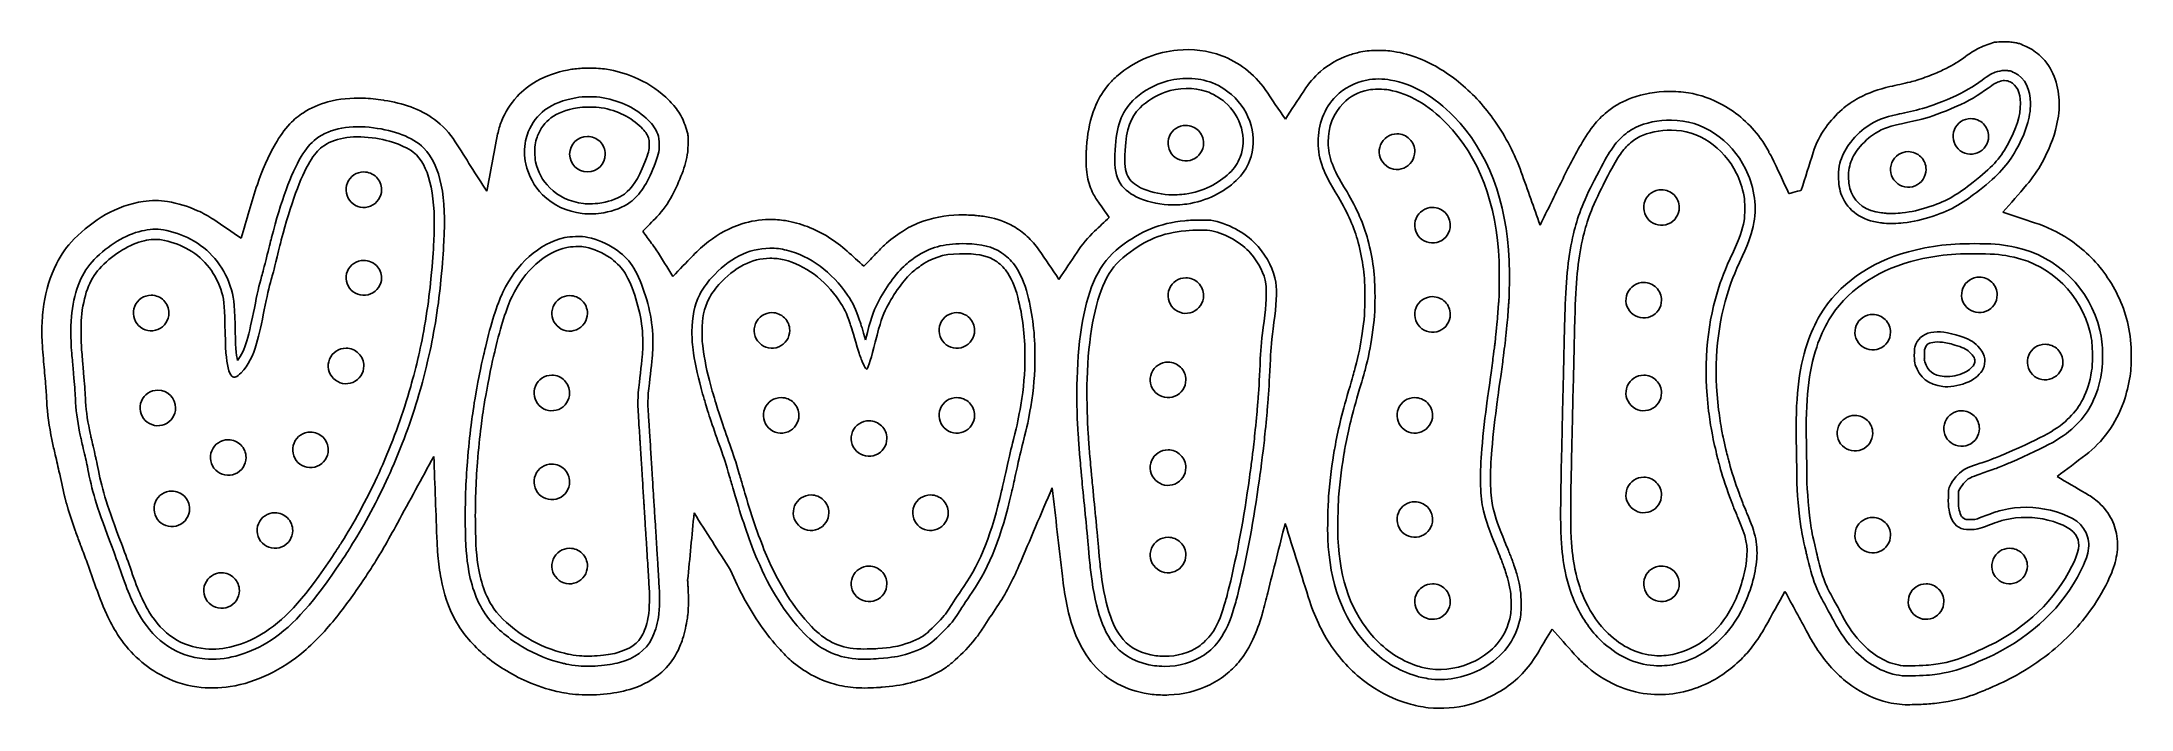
# Model space of a CAD drawing. Extents: x -7 to 363, y -7 to 111.
import ezdxf

# ---------------------------------------------------------------- set-up
doc = ezdxf.new("R2010")
doc.units = 0
doc.layers.get('0').update_dxf_attribs({"linetype": 'CONTINUOUS'})
doc.layers.add('Layer_2', color=7, linetype='CONTINUOUS')
doc.layers.add('Text', color=7, linetype='CONTINUOUS')

msp = doc.modelspace()

# ---------------------------------------------------------------- linework, layer by layer
at = {"color": 7}
for points in [[(340.590686, 111.258902)], [(195.74219, 104.773805)], [(232.00586, 104.47693)], [(340.78125, 106.166381)], [(87.626953, 101.332399)], [(281.77744, 97.367555)], [(51.794922, 96.012086)], [(198.3203, 79.666383)], [(87.605549, 76.728833)], [(156.85742, 75.471111)], [(329.81447, 58.000364)]]:
    msp.add_lwpolyline(points, close=True, dxfattribs=at)
for points in [[(336.41212, 75.470834), (336.41211, 75.471071)], [(303.96098, 35.230836), (303.96098, 35.228836)], [(253.45898, 19.631227), (253.45898, 19.633227)]]:
    msp.add_lwpolyline(points, dxfattribs=at)
for points in [[(339.017136, 111.16578), (338.554381, 111.075045), (338.112476, 110.904803), (337.67178, 110.7411)], [(340.590648, 111.258884), (340.065485, 111.250976), (339.536284, 111.25664), (339.017136, 111.16578)], [(341.422765, 111.241062), (341.145714, 111.256562), (340.868146, 111.261945), (340.590686, 111.258902)], [(342.388372, 111.136536), (342.069543, 111.192919), (341.745883, 111.22125), (341.422765, 111.241062)], [(342.763422, 111.096879), (342.637303, 111.099305), (342.512557, 111.115255), (342.388372, 111.136536)], [(343.425822, 110.927267), (343.209579, 110.999516), (342.988081, 111.059007), (342.763422, 111.096879)], [(189.068841, 108.536968), (187.025455, 107.726449), (185.111458, 106.576742), (183.469391, 105.112227)], [(194.265663, 109.788834), (192.485111, 109.624516), (190.729094, 109.200856), (189.068841, 108.536968)], [(202.078643, 108.79487), (199.596773, 109.724775), (196.899699, 110.031885), (194.265663, 109.788834)], [(206.271369, 106.469591), (204.994002, 107.438656), (203.579624, 108.229657), (202.078643, 108.79487)], [(224.506724, 108.827048), (222.716081, 108.187018), (221.037131, 107.228048), (219.593228, 105.988938)], [(226.731777, 109.453159), (225.97699, 109.295722), (225.232805, 109.086454), (224.506724, 108.827048)], [(229.744202, 109.716), (228.735262, 109.718274), (227.721358, 109.660037), (226.731777, 109.453159)], [(232.554607, 109.547472), (231.625065, 109.688287), (230.683106, 109.719897), (229.744202, 109.716)], [(237.056114, 108.311242), (235.60493, 108.880273), (234.094808, 109.303907), (232.554607, 109.547472)], [(244.442598, 103.826434), (242.230844, 105.687596), (239.752048, 107.253394), (237.056114, 108.311242)], [(333.897286, 108.649679), (332.810077, 107.834045), (331.639471, 107.133295), (330.425658, 106.523545)], [(336.328415, 110.173643), (335.467875, 109.751259), (334.666391, 109.219435), (333.897286, 108.649679)], [(337.67178, 110.7411), (337.215393, 110.573224), (336.763661, 110.391183), (336.328415, 110.173643)], [(344.637217, 110.398504), (344.235659, 110.579605), (343.845875, 110.790178), (343.425822, 110.927267)], [(347.185437, 108.703744), (346.44049, 109.4083), (345.572114, 109.978904), (344.637217, 110.398504)], [(349.561138, 105.135235), (349.026457, 106.470481), (348.235638, 107.714631), (347.185437, 108.703744)], [(80.706911, 104.294129), (79.414948, 103.568311), (78.233413, 102.642655), (77.235597, 101.545981)], [(86.177999, 106.239232), (84.274774, 105.85781), (82.40302, 105.249076), (80.706911, 104.294129)], [(87.168664, 106.415008), (86.835984, 106.367702), (86.50387, 106.305107), (86.177999, 106.239232)], [(89.676443, 106.572738), (88.838474, 106.571529), (87.998514, 106.537721), (87.168664, 106.415008)], [(89.771841, 106.573116), (89.784773, 106.573305), (89.701931, 106.572801), (89.676443, 106.572738)], [(90.171823, 106.572801), (90.038498, 106.572927), (89.905172, 106.573053), (89.771841, 106.573116)], [(93.108568, 106.387487), (92.13825, 106.543913), (91.153172, 106.578099), (90.171823, 106.572801)], [(97.976974, 104.9982), (96.414946, 105.646991), (94.776356, 106.108454), (93.108568, 106.387487)], [(103.582459, 101.441678), (101.949954, 102.954673), (100.030628, 104.146345), (97.976974, 104.9982)], [(183.469391, 105.112227), (182.827293, 104.539432), (182.222796, 103.921852), (181.691919, 103.243769)], [(191.47266, 104.000367), (189.55827, 103.320415), (187.7359, 102.210575), (186.36328, 100.846071)], [(195.74219, 104.773805), (194.30238, 104.747138), (192.85196, 104.490276), (191.47266, 104.000367)], [(199.95508, 104.144899), (198.61381, 104.59644), (197.18271, 104.800485), (195.74219, 104.773805)], [(203.83398, 101.887086), (202.74981, 102.845224), (201.31547, 103.686918), (199.95508, 104.144899)], [(209.795313, 102.787709), (208.819042, 104.185978), (207.633834, 105.441881), (206.271369, 106.469591)], [(219.593228, 105.988938), (218.466938, 105.023541), (217.483448, 103.892432), (216.681195, 102.644785)], [(227.76953, 104.467164), (225.61333, 104.015617), (223.82239, 103.080559), (222.33203, 101.590211)], [(232.00586, 104.47693), (230.68318, 104.712), (229.1193, 104.749829), (227.76953, 104.467164)], [(243.20508, 98.031617), (239.78059, 101.532169), (236.00435, 103.765715), (232.00586, 104.47693)], [(250.476482, 97.211274), (248.761009, 99.663482), (246.731646, 101.897812), (244.442598, 103.826434)], [(324.053682, 104.1263), (322.859246, 103.838275), (321.661893, 103.562113), (320.460534, 103.304433)], [(325.230279, 104.44456), (324.843103, 104.320662), (324.449716, 104.21758), (324.053682, 104.1263)], [(328.21568, 105.547905), (327.233557, 105.146337), (326.240787, 104.768857), (325.230279, 104.44456)], [(330.425658, 106.523545), (329.704831, 106.163635), (328.959292, 105.856833), (328.21568, 105.547905)], [(336.83203, 104.484742), (335.28422, 103.327835), (333.44316, 102.258699), (331.60742, 101.453492)], [(339.14844, 105.853883), (338.40447, 105.568279), (337.82738, 105.228714), (336.83203, 104.484742)], [(340.78125, 106.166383), (340.27226, 106.166383), (339.64064, 106.042841), (339.14844, 105.853883)], [(341.32227, 106.142944), (341.14709, 106.158912), (340.97023, 106.166381), (340.78125, 106.166381)], [(341.60156, 106.107788), (341.49354, 106.126399), (341.40985, 106.13496), (341.32227, 106.142944)], [(342.17969, 105.922241), (341.77444, 106.125207), (341.70959, 106.089177), (341.60156, 106.107788)], [(342.52734, 105.764038), (342.37455, 105.832342), (342.1429, 105.940674), (342.17969, 105.922241)], [(345.38086, 100.387085), (345.37386, 102.683771), (344.50897, 104.878221), (342.52734, 105.764038)], [(350.461578, 100.912608), (350.395441, 102.356489), (350.097426, 103.792115), (349.561138, 105.135235)], [(43.728067, 100.605909), (42.191255, 100.188403), (40.708353, 99.554238), (39.373592, 98.682063)], [(49.925553, 101.270446), (47.843105, 101.338041), (45.742809, 101.150757), (43.728067, 100.605909)], [(53.545532, 100.905431), (52.347083, 101.09481), (51.138995, 101.233451), (49.925553, 101.270446)], [(53.648085, 100.888916), (53.617666, 100.89383), (53.543384, 100.905558), (53.545532, 100.905431)], [(53.754639, 100.871986), (53.74073, 100.873939), (53.680054, 100.88388), (53.648085, 100.888916)], [(58.416596, 99.700779), (56.907482, 100.248764), (55.337372, 100.613069), (53.754639, 100.871986)], [(77.235597, 101.545981), (76.063253, 100.261837), (75.13873, 98.759206), (74.475486, 97.153911)], [(87.626953, 101.332399), (85.469638, 100.945981), (83.609099, 100.263506), (82.173828, 99.182008)], [(92.480469, 101.328492), (91.029645, 101.5924), (89.076728, 101.59208), (87.626953, 101.332399)], [(100.480466, 97.361696), (98.419798, 99.426664), (95.681136, 100.746399), (92.480469, 101.328492)], [(105.461318, 99.396553), (104.903852, 100.137757), (104.258699, 100.80868), (103.582459, 101.441678)], [(181.691919, 103.243769), (180.812998, 102.129365), (180.114162, 100.878304), (179.587506, 99.561736)], [(186.36328, 100.846071), (184.31352, 98.808426), (183.42841, 96.176699), (183.20312, 92.137086)], [(207.03125, 90.172242), (208.56531, 94.24789), (207.23189, 98.884224), (203.83398, 101.887086)], [(213.364695, 97.53457), (212.174655, 99.285451), (210.988005, 101.03864), (209.795313, 102.787709)], [(216.610655, 102.535912), (215.528713, 100.868771), (214.446719, 99.201658), (213.364695, 97.53457)], [(216.681195, 102.644785), (216.663444, 102.617002), (216.633194, 102.570768), (216.610655, 102.535912)], [(222.33203, 101.590211), (220.2503, 99.508483), (219.14972, 96.583356), (219.16602, 93.474977)], [(274.725784, 101.305345), (273.284527, 100.775235), (271.913388, 100.043636), (270.697553, 99.10302)], [(281.242392, 102.455609), (279.029133, 102.414739), (276.807753, 102.072852), (274.725784, 101.305345)], [(284.767231, 102.213332), (283.603491, 102.406349), (282.421484, 102.484224), (281.242392, 102.455609)], [(290.841538, 100.088291), (288.956209, 101.132614), (286.894858, 101.863274), (284.767231, 102.213332)], [(297.501154, 94.202732), (295.730523, 96.604935), (293.456273, 98.643752), (290.841538, 100.088291)], [(314.958339, 101.298138), (313.898312, 100.724298), (312.899281, 100.037368), (311.988831, 99.247133)], [(320.460534, 103.304433), (318.549334, 102.882134), (316.680862, 102.233332), (314.958339, 101.298138)], [(331.60742, 101.453492), (329.05321, 100.333147), (327.12534, 99.636185), (325.71094, 99.287477)], [(342.8125, 92.029663), (344.56356, 95.219539), (345.38918, 97.755844), (345.38086, 100.387085)], [(350.018363, 96.437964), (350.353595, 97.902524), (350.520162, 99.409878), (350.461578, 100.912608)], [(36.996032, 96.708804), (35.991389, 95.652839), (35.161488, 94.443921), (34.43135, 93.186006)], [(39.373592, 98.682063), (38.507344, 98.120511), (37.705792, 97.45874), (36.996032, 96.708804)], [(51.794922, 96.012086), (47.810916, 96.532066), (44.190467, 95.981546), (41.638672, 94.053102)], [(62.58854, 97.506438), (61.318493, 98.442707), (59.898238, 99.164282), (58.416596, 99.700779)], [(66.280589, 93.552886), (65.295454, 95.073847), (64.051222, 96.433067), (62.58854, 97.506438)], [(74.475486, 97.153911), (74.179669, 96.420254), (73.965995, 95.655598), (73.801154, 94.882661)], [(82.173828, 99.182008), (80.874095, 98.202634), (79.890155, 96.881031), (79.212891, 95.283571)], [(102.164056, 94.896852), (101.825126, 95.777692), (101.277826, 96.562666), (100.480466, 97.361696)], [(106.871028, 96.843676), (106.513742, 97.750447), (106.050225, 98.618442), (105.461318, 99.396553)], [(107.401886, 95.301824), (107.260812, 95.827336), (107.065627, 96.336199), (106.871028, 96.843676)], [(179.587506, 99.561736), (178.808933, 97.61989), (178.388307, 95.549976), (178.196114, 93.471448)], [(253.0137, 72.422292), (252.59473, 82.957119), (249.26625, 91.83579), (243.20508, 98.031617)], [(255.166528, 88.120534), (253.994373, 91.331538), (252.439621, 94.409924), (250.476482, 97.211274)], [(268.235173, 96.74671), (267.279935, 95.610754), (266.48831, 94.349311), (265.744282, 93.068377)], [(270.697553, 99.10302), (269.796243, 98.407999), (268.970211, 97.615551), (268.235173, 96.74671)], [(281.77734, 97.367555), (279.43616, 97.371935), (277.18984, 96.949922), (275.37891, 96.051149)], [(294.89854, 88.738649), (292.27707, 93.980166), (287.26755, 97.357271), (281.77744, 97.367555)], [(311.988831, 99.247133), (310.906473, 98.309691), (309.939209, 97.24065), (309.10347, 96.078398)], [(321.78516, 98.381227), (319.50632, 97.904242), (317.98003, 97.297026), (316.36133, 96.197633)], [(325.71094, 99.287477), (324.4242, 98.970238), (322.67046, 98.566532), (321.78516, 98.381227)], [(347.435005, 89.86994), (348.551644, 91.945405), (349.489918, 94.134873), (350.018363, 96.437964)], [(34.43135, 93.186006), (33.107471, 90.909719), (32.097503, 88.466239), (31.230568, 85.984264)], [(41.638672, 94.053102), (40.636606, 93.295824), (39.819741, 92.273434), (38.998047, 90.904664)], [(60.677734, 92.44568), (58.716448, 94.434648), (55.463898, 95.53323), (51.794922, 96.012086)], [(71.859824, 84.761429), (69.999913, 87.69181), (68.142156, 90.623563), (66.280589, 93.552886)], [(73.801154, 94.882661), (73.154206, 91.508886), (72.507056, 88.135149), (71.859824, 84.761429)], [(78.757812, 93.721071), (78.453475, 92.372353), (78.491344, 90.946447), (78.785152, 89.623414)], [(79.212891, 95.283571), (78.989287, 94.756137), (78.890823, 94.310525), (78.757812, 93.721071)], [(101.525386, 89.238649), (102.240276, 91.019983), (102.439356, 91.873994), (102.443356, 92.974977)], [(102.443356, 92.974977), (102.446356, 93.767788), (102.342826, 94.432251), (102.164056, 94.896852)], [(107.528276, 94.541211), (107.516433, 94.798838), (107.469963, 95.053394), (107.401886, 95.301824)], [(107.466341, 91.74261), (107.524194, 92.242844), (107.538758, 92.746753), (107.538191, 93.249958)], [(107.538191, 93.249958), (107.538223, 93.680339), (107.551527, 94.111213), (107.528276, 94.541211)], [(178.196114, 93.471448), (178.157789, 93.054927), (178.129348, 92.637547), (178.107098, 92.219873)], [(219.16602, 93.474977), (219.17502, 91.848623), (219.4365, 90.464424), (220.02344, 88.916383)], [(265.744282, 93.068377), (265.076855, 91.915413), (264.45043, 90.739377), (263.833586, 89.558772)], [(272.73047, 94.119508), (271.33952, 92.724926), (270.57285, 91.501147), (268.07812, 86.683961)], [(275.37891, 96.051149), (274.36861, 95.549734), (273.58021, 94.971467), (272.73047, 94.119508)], [(297.557804, 94.125915), (297.565086, 94.115414), (297.516335, 94.182238), (297.501154, 94.202732)], [(299.039307, 91.802532), (298.595469, 92.607398), (298.09995, 93.383715), (297.557804, 94.125915)], [(309.10347, 96.078398), (308.137259, 94.730343), (307.375297, 93.233331), (306.880194, 91.649379)], [(313.21289, 93.07068), (312.48639, 92.04912), (311.92593, 90.892964), (311.62305, 89.72693)], [(316.36133, 96.197633), (315.22237, 95.424078), (314.01346, 94.196414), (313.21289, 93.07068)], [(38.998047, 90.904664), (37.148123, 87.823086), (35.444793, 83.058178), (33.744141, 76.584352)], [(64.275391, 75.844118), (64.697698, 83.599843), (63.817585, 89.261493), (60.677734, 92.44568)], [(78.785152, 89.623414), (79.260212, 87.484226), (80.251084, 85.646698), (81.767574, 84.129274)], [(97.30273, 82.842164), (99.069499, 84.142782), (100.239066, 86.033408), (101.525386, 89.238649)], [(106.476532, 87.917789), (106.942967, 89.151192), (107.32344, 90.427744), (107.466341, 91.74261)], [(178.079728, 91.610466), (178.028483, 90.30175), (178.040697, 88.983933), (178.24409, 87.687387)], [(178.084011, 91.715102), (178.082751, 91.683904), (178.07998, 91.612124), (178.079728, 91.610466)], [(178.087791, 91.812877), (178.088421, 91.817085), (178.084956, 91.741646), (178.084011, 91.715102)], [(178.102248, 92.124361), (178.096767, 92.020563), (178.092478, 91.916711), (178.087791, 91.812877)], [(178.107098, 92.219873), (178.107728, 92.231985), (178.103571, 92.149901), (178.102248, 92.124361)], [(183.20312, 92.137086), (183.0541, 89.465181), (183.16912, 87.971469), (183.85352, 86.635133)], [(200.80469, 84.017946), (203.77818, 85.484355), (206.05285, 87.572897), (207.03125, 90.172242)], [(220.02344, 88.916383), (220.54527, 87.540022), (221.11153, 86.471817), (222.75586, 83.721071)], [(263.78408, 89.463351), (263.299169, 88.54219), (262.841018, 87.607354), (262.384247, 86.672027)], [(263.833586, 89.558772), (263.828106, 89.547621), (263.798788, 89.491792), (263.78408, 89.463351)], [(299.050331, 91.564717), (299.045733, 91.643732), (299.048567, 91.724801), (299.039307, 91.802532)], [(299.537793, 90.833527), (299.375301, 91.077257), (299.212816, 91.320987), (299.050331, 91.564717)], [(302.585217, 84.365017), (301.569285, 86.521128), (300.553574, 88.677346), (299.537793, 90.833527)], [(306.880194, 91.649379), (306.1811, 89.414752), (305.478887, 87.181087), (304.778546, 84.946845)], [(311.62305, 89.72693), (311.43682, 89.00997), (311.37441, 88.481208), (311.37109, 87.412477)], [(336.33008, 84.961304), (339.71894, 87.643399), (341.39755, 89.452086), (342.8125, 92.029663)], [(344.69449, 85.875184), (345.744325, 87.105778), (346.678851, 88.438651), (347.435005, 89.86994)], [(31.230568, 85.984264), (30.691216, 84.435215), (30.212009, 82.866009), (29.75537, 81.290837)], [(104.699955, 83.986585), (105.385468, 85.25227), (105.961776, 86.574436), (106.476532, 87.917789)], [(178.24409, 87.687387), (178.407199, 86.637596), (178.706468, 85.606858), (179.158496, 84.644425)], [(183.85352, 86.635133), (184.49468, 85.383199), (185.60718, 84.437409), (186.94727, 83.787477)], [(258.508182, 78.765127), (257.394119, 81.883537), (256.282872, 85.00295), (255.166528, 88.120534)], [(262.384247, 86.672027), (261.091881, 84.036572), (259.800258, 81.400734), (258.508182, 78.765127)], [(268.07812, 86.683961), (267.2743, 85.131824), (266.17049, 82.747803), (265.73828, 81.558961)], [(296.38682, 84.152711), (296.04356, 85.944493), (295.59684, 87.34242), (294.89854, 88.738649)], [(311.37109, 87.412477), (311.36709, 86.066549), (311.53306, 85.052565), (311.94922, 83.980836)], [(340.496939, 81.046686), (341.895858, 82.656415), (343.29782, 84.263509), (344.69449, 85.875184)], [(11.015197, 82.960067), (8.666335, 82.621041), (6.397107, 81.802185), (4.335197, 80.633697)], [(15.297615, 82.963047), (13.882171, 83.197767), (12.432236, 83.162425), (11.015197, 82.960067)], [(20.638452, 81.324296), (18.936484, 82.09234), (17.135685, 82.637576), (15.297615, 82.963047)], [(81.767574, 84.129274), (83.626804, 82.268904), (86.061435, 81.14299), (88.800777, 80.814821)], [(92.587887, 80.955446), (94.397556, 81.295705), (96.027471, 81.903371), (97.30273, 82.842164)], [(102.006648, 80.222792), (103.083822, 81.336149), (103.961099, 82.62879), (104.699955, 83.986585)], [(179.158496, 84.644425), (179.453979, 84.008484), (179.820959, 83.407747), (180.2323, 82.840455)], [(180.2323, 82.840455), (180.872722, 81.936836), (181.512363, 81.032662), (182.152495, 80.128836)], [(186.94727, 83.787477), (188.60287, 82.984501), (190.6609, 82.476359), (192.5918, 82.359742)], [(192.5918, 82.359742), (193.55953, 82.301292), (194.94124, 82.352442), (195.90039, 82.500368)], [(195.90039, 82.500368), (197.6872, 82.775878), (199.27066, 83.261427), (200.80469, 84.017946)], [(222.75586, 83.721071), (224.45914, 80.8717), (225.58558, 78.274276), (226.25977, 75.709352)], [(265.73828, 81.558961), (265.12284, 79.866112), (264.79333, 78.792412), (264.41797, 77.244508)], [(296.38482, 79.215211), (296.65176, 80.692723), (296.67446, 82.651004), (296.38682, 84.152711)], [(304.778546, 84.946845), (304.778546, 84.946845), (302.589608, 84.364658), (302.585217, 84.365017)], [(311.94922, 83.980836), (313.00118, 81.271665), (315.59676, 79.57617), (318.78516, 79.185914)], [(328.12891, 80.359741), (329.9145, 80.952023), (331.12013, 81.485778), (332.50586, 82.303101)], [(332.50586, 82.303101), (333.84013, 83.090077), (334.87271, 83.807887), (336.33008, 84.961304)], [(4.335197, 80.633697), (2.279813, 79.473163), (0.423279, 77.981329), (-1.23316, 76.304535)], [(14.587891, 77.916383), (13.361142, 78.149036), (12.045815, 78.028407), (10.759766, 77.736696)], [(19.382812, 76.273805), (17.990958, 77.003906), (16.196872, 77.611248), (14.587891, 77.916383)], [(23.494466, 79.740196), (22.590091, 80.348776), (21.632736, 80.877695), (20.638452, 81.324296)], [(28.329058, 76.423542), (26.717399, 77.528906), (25.108012, 78.637591), (23.494466, 79.740196)], [(29.75537, 81.290837), (29.279936, 79.668405), (28.804498, 78.045973), (28.329058, 76.423542)], [(88.800777, 80.814821), (89.97002, 80.674746), (91.433798, 80.738461), (92.587887, 80.955446)], [(99.503952, 77.662989), (100.337645, 78.516786), (101.174298, 79.367688), (102.006648, 80.222792)], [(117.06839, 78.980704), (114.934124, 78.301536), (112.943892, 77.207462), (111.166692, 75.850558)], [(121.856347, 79.764351), (120.232856, 79.745438), (118.614531, 79.474261), (117.06839, 78.980704)], [(121.951738, 79.765516), (121.96467, 79.76539), (121.881828, 79.764704), (121.856347, 79.764351)], [(124.790276, 79.554178), (123.851908, 79.70158), (122.901533, 79.771115), (121.951738, 79.765516)], [(128.710556, 78.490597), (127.44391, 78.974765), (126.130549, 79.343106), (124.790276, 79.554178)], [(135.728258, 74.131015), (133.673533, 75.985128), (131.298765, 77.499386), (128.710556, 78.490597)], [(148.553729, 79.21569), (147.491257, 78.797777), (146.469322, 78.276962), (145.508056, 77.660832)], [(155.49039, 80.565651), (153.124176, 80.518604), (150.758409, 80.08419), (148.553729, 79.21569)], [(158.271856, 80.498471), (157.346496, 80.565559), (156.417879, 80.583417), (155.49039, 80.565651)], [(158.36782, 80.49117), (158.377824, 80.490603), (158.297595, 80.496487), (158.271856, 80.498471)], [(160.692805, 80.181567), (159.924866, 80.331), (159.147628, 80.43024), (158.36782, 80.49117)], [(165.134311, 78.586582), (163.758737, 79.367128), (162.242827, 79.881988), (160.692805, 80.181567)], [(167.607318, 76.764656), (166.853085, 77.45991), (166.029403, 78.083451), (165.134311, 78.586582)], [(182.152495, 80.128836), (181.289883, 79.314288), (180.425104, 78.502045), (179.562888, 77.687082)], [(195.53516, 79.541383), (191.0391, 79.08579), (187.80718, 77.770064), (184.11133, 74.898805)], [(198.32031, 79.666383), (197.38505, 79.664383), (196.36816, 79.625793), (195.53516, 79.541383)], [(200.70702, 79.517946), (199.91075, 79.694057), (199.25557, 79.668398), (198.3203, 79.666383)], [(208.52343, 74.955446), (206.64303, 77.161726), (203.66174, 78.864451), (200.70702, 79.517946)], [(294.36919, 73.340211), (295.50044, 75.80251), (296.05596, 77.395372), (296.38482, 79.215211)], [(318.78516, 79.185914), (319.09247, 79.148304), (319.46378, 79.099024), (319.4707, 79.098024)], [(319.4707, 79.098024), (320.06081, 79.012784), (320.47711, 79.041164), (321.08984, 79.053104)], [(321.08984, 79.053104), (321.70258, 79.065044), (322.32427, 79.091464), (322.82617, 79.148804)], [(322.82617, 79.148804), (324.6828, 79.360927), (326.09914, 79.686465), (328.12891, 80.359741)], [(346.113315, 79.193225), (344.241196, 79.811067), (342.369071, 80.428886), (340.496939, 81.046686)], [(352.154702, 76.294142), (350.286154, 77.530886), (348.246832, 78.508559), (346.113315, 79.193225)], [(-1.23316, 76.304535), (-2.513806, 75.015766), (-3.568246, 73.509637), (-4.383021, 71.887522)], [(10.759766, 77.736696), (7.844018, 77.075341), (4.781768, 75.163241), (2.339844, 72.676149)], [(26.419922, 67.971071), (25.212426, 71.583248), (22.728925, 74.518599), (19.382812, 76.273805)], [(33.744141, 76.584352), (33.672271, 76.310776), (33.355587, 75.044627), (32.988281, 73.57068)], [(63.759766, 69.072633), (64.051787, 72.328829), (64.161718, 73.756513), (64.275391, 75.844118)], [(85.697266, 76.547242), (81.086024, 75.52114), (77.119231, 71.86802), (74.744141, 66.88318)], [(87.605469, 76.728883), (86.859626, 76.707153), (86.290552, 76.679263), (85.697266, 76.547242)], [(89.78133, 76.588208), (89.13945, 76.720197), (88.593676, 76.757623), (87.605549, 76.728833)], [(94.671955, 74.486646), (93.150206, 75.49996), (91.450011, 76.245077), (89.78133, 76.588208)], [(97.638752, 71.592114), (96.899019, 72.700547), (95.794688, 73.739015), (94.671955, 74.486646)], [(101.066812, 75.534554), (100.545813, 76.243998), (100.024889, 76.9535), (99.503952, 77.662989)], [(101.908712, 74.368209), (101.642811, 74.767419), (101.346925, 75.145413), (101.066812, 75.534554)], [(104.846207, 69.665905), (103.866836, 71.233208), (102.890571, 72.802465), (101.908712, 74.368209)], [(111.166692, 75.850558), (110.185047, 75.100637), (109.266748, 74.269003), (108.414215, 73.375312)], [(122.04688, 74.672242), (118.24776, 74.666742), (114.67213, 72.755984), (111.6875, 69.420289)], [(124.99219, 74.324586), (123.96582, 74.572652), (123.11228, 74.673822), (122.04688, 74.672242)], [(135.7832, 66.363649), (133.01806, 70.421266), (129.20141, 73.307215), (124.99219, 74.324586)], [(138.681526, 71.477334), (137.696555, 72.361288), (136.713682, 73.247575), (135.728258, 74.131015)], [(142.33249, 75.230356), (141.714531, 74.652814), (141.142306, 74.029174), (140.552965, 73.423069)], [(145.508056, 77.660832), (144.383996, 76.941877), (143.311823, 76.137741), (142.33249, 75.230356)], [(156.85742, 75.471071), (153.35839, 75.557141), (150.81289, 74.976221), (148.37695, 73.449586)], [(163.09375, 73.865642), (161.44766, 74.959302), (159.52454, 75.405503), (156.85742, 75.471111)], [(169.688669, 74.407381), (169.091347, 75.272104), (168.376952, 76.051028), (167.607318, 76.764656)], [(173.245326, 69.1531), (172.059494, 70.904338), (170.876806, 72.657707), (169.688669, 74.407381)], [(179.562888, 77.687082), (178.377844, 76.575838), (177.334667, 75.315662), (176.448016, 73.954998)], [(184.11133, 74.898805), (182.10502, 73.340134), (180.86242, 71.791158), (179.75, 69.467164)], [(211.66601, 68.631227), (211.36067, 70.812126), (210.21763, 72.967629), (208.52343, 74.955446)], [(226.25977, 75.709352), (227.13367, 72.38456), (227.46607, 69.750532), (227.46484, 66.115602)], [(264.41797, 77.244508), (263.50705, 73.488009), (263.06882, 69.42514), (262.91992, 63.640992)], [(336.41211, 75.471071), (331.435, 75.534401), (327.68515, 75.11818), (323.74023, 74.037477)], [(342.85353, 74.806771), (340.62603, 75.300842), (339.34499, 75.433513), (336.41212, 75.470834)], [(357.6797, 60.138802), (355.90283, 67.50381), (350.17583, 73.182656), (342.85353, 74.806771)], [(358.704514, 69.954617), (356.93508, 72.445837), (354.704334, 74.609269), (352.154702, 76.294142)], [(-4.383021, 71.887522), (-5.507843, 69.653148), (-6.194681, 67.21896), (-6.581788, 64.753662)], [(2.339844, 72.676149), (0.075181, 70.369594), (-1.123997, 67.384889), (-1.65625, 63.223024)], [(32.988281, 73.57068), (32.341278, 70.974351), (32.2296, 70.541744), (31.96875, 69.627321)], [(99.775471, 66.906568), (99.132569, 68.805267), (98.430949, 70.405059), (97.638752, 71.592114)], [(108.414215, 73.375312), (107.224843, 72.13888), (106.035572, 70.902348), (104.846207, 69.665905)], [(140.552965, 73.423069), (139.929204, 72.774442), (139.305343, 72.125907), (138.681526, 71.477334)], [(146.07617, 71.752321), (144.34843, 70.243574), (142.39603, 67.465409), (141.15625, 65.014039)], [(148.37695, 73.449586), (147.61839, 72.974189), (146.72451, 72.318479), (146.07617, 71.752321)], [(165.34766, 71.723064), (164.7303, 72.5423), (163.95361, 73.294349), (163.09375, 73.865642)], [(167.67773, 66.457439), (167.1715, 68.455271), (166.38228, 70.350109), (165.34766, 71.723064)], [(176.448016, 73.954998), (175.380455, 72.354363), (174.312894, 70.75373), (173.245326, 69.1531)], [(253.0469, 68.160574), (253.0625, 69.684205), (253.0559, 71.369735), (253.0137, 72.422292)], [(291.61528, 66.418336), (292.27088, 68.592855), (292.78887, 69.900475), (294.36919, 73.340211)], [(323.74023, 74.037477), (316.91536, 72.167819), (311.31093, 68.225545), (308.13281, 62.871461)], [(27.265625, 61.205446), (27.192565, 64.934299), (27.040871, 66.113533), (26.419922, 67.971071)], [(31.96875, 69.627321), (31.547981, 68.152311), (31.179788, 66.537047), (30.697266, 64.062868)], [(61.677734, 55.853883), (62.514735, 59.473769), (63.409838, 65.17078), (63.759766, 69.072633)], [(74.744141, 66.88318), (73.633823, 64.552862), (72.63177, 61.345766), (71.625, 57.076539)], [(101.24617, 56.056958), (101.51646, 59.569861), (101.00324, 63.280623), (99.775471, 66.906568)], [(111.6875, 69.420289), (110.77877, 68.404674), (110.14707, 67.511459), (109.62695, 66.473024)], [(179.75, 69.467164), (177.75317, 65.295574), (176.67511, 59.024675), (176.45508, 51.535524)], [(211.3496, 61.529664), (211.74684, 64.472705), (211.90707, 66.909433), (211.66601, 68.631227)], [(253.0059, 66.113699), (253.0245, 66.682697), (253.0391, 67.398758), (253.0469, 68.160574)], [(362.699227, 61.030696), (361.972781, 64.229748), (360.60612, 67.281573), (358.704514, 69.954617)], [(-6.581788, 64.753662), (-6.784212, 63.475695), (-6.897461, 62.184222), (-6.931975, 60.890941)], [(-1.65625, 63.223024), (-1.858547, 61.641224), (-1.84491, 58.200302), (-1.693359, 56.50818)], [(30.697266, 64.062868), (30.268385, 61.863749), (29.800083, 59.818688), (29.371094, 58.260133)], [(109.62695, 66.473024), (108.63868, 64.499852), (108.23369, 62.521207), (108.23047, 59.906618)], [(137.93555, 61.865602), (137.27872, 63.808061), (136.71524, 64.995964), (135.7832, 66.363649)], [(141.15625, 65.014039), (140.30338, 63.327713), (139.90353, 62.122563), (138.97852, 58.457399)], [(169.00195, 55.469158), (169.00395, 59.491464), (168.60876, 62.783206), (167.67773, 66.457439)], [(227.46484, 66.115602), (227.46399, 63.59536), (227.35047, 62.019904), (226.99609, 59.564821)], [(252.49219, 59.725024), (252.684, 61.56738), (252.77401, 62.602458), (252.8418, 63.742602)], [(252.8418, 63.742602), (252.8598, 64.04557), (252.8801, 64.336647), (252.8965, 64.553149)], [(252.8965, 64.553149), (252.9045, 64.6614), (252.9127, 64.752242), (252.918, 64.809008)], [(252.9024, 64.744558), (252.9737, 65.080388), (252.962, 65.165905), (252.9747, 65.373464)], [(252.918, 64.809008), (252.923, 64.864188), (252.9557, 64.99583), (252.9024, 64.744558)], [(252.9747, 65.373464), (252.9874, 65.582296), (252.9967, 65.8292), (253.0059, 66.113699)], [(262.91992, 63.640992), (262.90152, 62.924543), (262.87112, 62.017373), (262.85552, 61.699586)], [(290.12896, 46.017946), (289.22502, 53.341865), (289.73574, 60.184112), (291.61528, 66.418336)], [(-6.931975, 60.890941), (-6.968738, 59.562498), (-6.929524, 58.232648), (-6.834904, 56.907284)], [(27.707031, 54.744508), (27.487455, 55.905437), (27.344083, 57.20101), (27.265625, 61.205446)], [(108.23047, 59.906618), (108.22847, 58.439152), (108.28487, 57.661726), (108.51172, 56.066774)], [(138.97852, 58.457399), (138.49369, 60.081767), (138.14863, 61.235451), (137.93555, 61.865602)], [(210.70311, 55.017946), (210.78241, 56.977314), (210.91446, 58.305946), (211.3496, 61.529664)], [(226.99609, 59.564821), (226.69145, 57.454347), (226.34964, 55.795013), (225.75195, 53.529664)], [(252.20117, 57.088305), (252.26997, 57.599044), (252.32176, 58.088134), (252.49219, 59.725024)], [(262.85552, 61.699586), (262.82762, 61.132501), (262.77892, 58.863162), (262.72857, 56.260133)], [(308.13281, 62.871461), (307.19499, 61.291551), (306.45118, 59.629084), (305.8125, 57.711305)], [(358.13673, 55.589974), (358.13973, 57.637099), (358.04003, 58.645214), (357.6797, 60.138802)], [(363.228302, 55.717564), (363.226097, 57.499526), (363.090529, 59.28917), (362.699227, 61.030696)], [(-6.834904, 56.907284), (-6.835156, 56.914656), (-6.829658, 56.836635), (-6.827658, 56.810574)], [(-6.827658, 56.810574), (-6.772834, 56.065659), (-6.699354, 55.322293), (-6.636333, 54.578054)], [(-1.693359, 56.50818), (-1.650078, 56.024979), (-1.586079, 55.285821), (-1.550781, 54.875368)], [(29.371094, 58.260133), (28.9484, 56.724451), (28.387266, 55.676189), (27.707031, 54.744508)], [(61.457031, 54.892946), (61.507961, 55.122045), (61.61049, 55.563075), (61.677734, 55.853883)], [(71.34375, 55.889039), (70.917572, 54.13222), (70.100259, 50.006773), (69.792969, 48.066774)], [(71.625, 57.076539), (71.519595, 56.629564), (71.391315, 56.0851), (71.34375, 55.889039)], [(100.67586, 50.728833), (100.91495, 52.784915), (101.18737, 55.292586), (101.24617, 56.056958)], [(108.51172, 56.066774), (108.81971, 53.901179), (109.36739, 51.461441), (110.11719, 48.863649)], [(251.91602, 54.896899), (252.03784, 55.8463), (252.16827, 56.843915), (252.20117, 57.088305)], [(262.72857, 56.260133), (262.67837, 53.665449), (262.61301, 51.069924), (262.60747, 50.963258)], [(305.8125, 57.711305), (304.26905, 53.076797), (303.71589, 47.786806), (303.89258, 40.183961)], [(326.67773, 54.555052), (326.52547, 55.039072), (326.58203, 54.672089), (326.58203, 55.658568)], [(326.58203, 55.658568), (326.58185, 56.471102), (326.59793, 56.548241), (326.62893, 56.658568)], [(326.62893, 56.658568), (326.8969, 57.61443), (327.05541, 57.765365), (328.09963, 57.974974)], [(328.09963, 57.974974), (328.55344, 58.066064), (329.10818, 58.087236), (329.81447, 58.000364)], [(329.81445, 58.000368), (330.52059, 57.913518), (331.36942, 57.717115), (332.37109, 57.390992)], [(332.37109, 57.390992), (333.73884, 56.945684), (334.14902, 56.699791), (334.77148, 56.068727)], [(334.77148, 56.068727), (335.57202, 55.257118), (335.63264, 54.817843), (335.45312, 54.265992)], [(357.97071, 52.613412), (358.10101, 53.366061), (358.13393, 53.932947), (358.13673, 55.589974)], [(363.032821, 52.019902), (363.213278, 53.243422), (363.225662, 54.483249), (363.228302, 55.717564)], [(-6.636333, 54.578054), (-6.520638, 53.243132), (-6.397139, 51.90887), (-6.285737, 50.573586)], [(-1.550781, 54.875368), (-1.514213, 54.450238), (-1.413506, 53.334781), (-1.328125, 52.381227)], [(-1.328125, 52.381227), (-1.157084, 50.471071), (-1.073543, 49.280294), (-1.023437, 48.088258)], [(60.113281, 49.658571), (60.526883, 51.111345), (61.185054, 53.669371), (61.457031, 54.892946)], [(168.25, 46.576579), (168.78797, 49.813707), (169.0006, 52.332389), (169.00195, 55.469158)], [(210.3203, 48.113649), (210.46469, 49.909551), (210.58388, 52.071002), (210.70311, 55.017946)], [(225.75195, 53.529664), (225.54385, 52.740905), (225.41551, 52.284003), (224.81641, 50.238649)], [(251.47461, 51.600024), (251.5946, 52.460807), (251.79258, 53.934923), (251.91602, 54.896899)], [(330.07617, 51.922239), (328.06664, 52.160068), (327.21026, 52.86224), (326.67773, 54.555052)], [(331.55078, 51.982789), (330.91192, 51.896479), (330.32811, 51.892429), (330.07617, 51.922239)], [(334.58203, 53.144899), (334.11929, 52.772567), (332.60921, 52.125776), (331.55078, 51.982789)], [(335.31641, 53.908571), (335.34431, 53.950731), (334.73949, 53.271596), (334.58203, 53.144899)], [(335.45312, 54.265992), (335.40462, 54.116897), (335.1609, 53.673698), (335.31641, 53.908571)], [(356.28321, 47.199349), (357.10314, 48.830878), (357.59279, 50.430496), (357.97071, 52.613412)], [(361.892855, 47.427936), (362.413167, 48.919305), (362.78023, 50.461597), (363.032821, 52.019902)], [(-6.285737, 50.573586), (-6.205238, 49.592943), (-6.140601, 48.610927), (-6.100762, 47.627758)], [(55.072266, 35.609742), (57.149872, 40.407319), (58.749708, 44.869034), (60.113281, 49.658571)], [(100.58796, 43.879224), (100.3475, 47.229758), (100.356, 47.978156), (100.67586, 50.728833)], [(110.11719, 48.863649), (110.3069, 48.206384), (110.49795, 47.539386), (110.54102, 47.389039)], [(176.45508, 51.535524), (176.38138, 49.026217), (176.44148, 44.710301), (176.58789, 42.678102)], [(224.81641, 50.238649), (223.46095, 45.611027), (222.77857, 42.87206), (222.22656, 39.816774)], [(250.9043, 47.480883), (250.9967, 48.158778), (251.03646, 48.456566), (251.47461, 51.600024)], [(262.53907, 48.605836), (262.49017, 46.167462), (262.39225, 41.838329), (262.28126, 37.148805)], [(262.60747, 50.963258), (262.58527, 50.535647), (262.55777, 49.535863), (262.53907, 48.605836)], [(-6.100762, 47.627758), (-5.990321, 45.317142), (-5.66656, 43.01925), (-5.180165, 40.758544)], [(-1.023437, 48.088258), (-0.941012, 46.127129), (-0.687454, 44.141199), (-0.257812, 42.094118)], [(69.792969, 48.066774), (69.419981, 45.71204), (69.291369, 44.834344), (69.097656, 43.316774)], [(110.54102, 47.389039), (110.9863, 45.834546), (112.1327, 42.42365), (113.25586, 39.277711)], [(166.9043, 40.316814), (167.65162, 43.276758), (167.86465, 44.257729), (168.25, 46.576579)], [(209.81254, 42.312868), (210.02448, 44.415247), (210.1685, 45.973248), (210.2266, 46.846071)], [(210.2266, 46.846071), (210.2463, 47.141703), (210.2892, 47.726351), (210.3203, 48.113649)], [(249.94336, 38.932055), (250.20176, 41.826409), (250.5255, 44.7005), (250.9043, 47.480883)], [(290.77349, 41.935914), (290.44168, 43.722592), (290.31355, 44.522211), (290.12896, 46.017946)], [(353.56056, 43.402474), (354.70977, 44.558745), (355.53592, 45.712355), (356.28321, 47.199349)], [(359.10364, 42.080447), (360.294593, 43.709815), (361.232117, 45.521587), (361.892855, 47.427936)], [(-5.180165, 40.758544), (-5.018889, 39.979801), (-4.851776, 39.202223), (-4.667537, 38.428545)], [(-0.257812, 42.094118), (-0.188266, 41.762755), (-0.08937, 41.294691), (-0.039062, 41.055055)], [(-0.039062, 41.055055), (0.073101, 40.520769), (0.150349, 40.179331), (0.501954, 38.682008)], [(69.097656, 43.316774), (68.828364, 41.207069), (68.652843, 39.464412), (68.4375, 36.810914)], [(100.71491, 41.972974), (100.67731, 42.569712), (100.62101, 43.419419), (100.58796, 43.879224)], [(100.80861, 40.588208), (100.79721, 40.73009), (100.75161, 41.390336), (100.71491, 41.972974)], [(176.58789, 42.678102), (176.61989, 42.233747), (176.66629, 41.578223), (176.68559, 41.252321)], [(176.68559, 41.252321), (176.73349, 40.44441), (176.82772, 39.128849), (176.90824, 38.156618)], [(209.33793, 38.057008), (209.55238, 39.818032), (209.63748, 40.576247), (209.81254, 42.312868)], [(291.59771, 38.211305), (291.39945, 38.982447), (290.90978, 41.202048), (290.77349, 41.935914)], [(341.72267, 36.654427), (348.44463, 39.549766), (351.30118, 41.129195), (353.56056, 43.402474)], [(355.164929, 38.040726), (356.655818, 39.196761), (357.99352, 40.553941), (359.10364, 42.080447)], [(-4.667537, 38.428545), (-4.413757, 37.338879), (-4.155336, 36.250221), (-3.921307, 35.156083)], [(0.501954, 38.682008), (0.647596, 38.061773), (0.804033, 37.381156), (0.814454, 37.332399)], [(0.814454, 37.332399), (0.846917, 37.180515), (0.914801, 36.871029), (0.970704, 36.621461)], [(56.03932, 25.938583), (58.189511, 29.884173), (60.339765, 33.829725), (62.49005, 37.775259)], [(62.49005, 37.775259), (62.681569, 32.688871), (62.87077, 27.602389), (63.064512, 22.516083)], [(100.90631, 39.033521), (100.86971, 39.681559), (100.83011, 40.320914), (100.80861, 40.588208)], [(100.99811, 37.443677), (100.98411, 37.654388), (100.94241, 38.393652), (100.90631, 39.033521)], [(101.21686, 33.906568), (101.14316, 35.139105), (101.04166, 36.78683), (100.99811, 37.443677)], [(113.25586, 39.277711), (113.96454, 37.292716), (114.23311, 36.458848), (114.89062, 34.185914)], [(165.67969, 35.055095), (166.25505, 37.672559), (166.46371, 38.571778), (166.9043, 40.316814)], [(176.90824, 38.156618), (177.02241, 36.778174), (177.1571, 35.22913), (177.22074, 34.572633)], [(209.04887, 35.773805), (209.11197, 36.198818), (209.15251, 36.534438), (209.33793, 38.057008)], [(222.03711, 38.793336), (221.65658, 36.788603), (221.26715, 33.616945), (221.0293, 30.699586)], [(222.22656, 39.816774), (222.15566, 39.424314), (222.06728, 38.95224), (222.03711, 38.793336)], [(250.08203, 29.043383), (249.66384, 31.161626), (249.57762, 34.835355), (249.94336, 38.932055)], [(262.28126, 37.148805), (262.11891, 30.288757), (262.08721, 25.312666), (262.22466, 23.19568)], [(291.85552, 37.201539), (291.81432, 37.368267), (291.70482, 37.794695), (291.59771, 38.211305)], [(292.36528, 35.404664), (292.15306, 36.12769), (291.86743, 37.153285), (291.85552, 37.201539)], [(303.89258, 40.183961), (303.93008, 38.570991), (303.96158, 36.316209), (303.96098, 35.230836)], [(350.092966, 34.195975), (351.783412, 35.477834), (353.476341, 36.756429), (355.164929, 38.040726)], [(-3.921307, 35.156083), (-3.597177, 33.680374), (-3.27499, 32.2042), (-2.949647, 30.728782)], [(0.970704, 36.621461), (1.008545, 36.452505), (1.175624, 35.638407), (1.3125, 34.937868)], [(1.3125, 34.937868), (2.037038, 31.229788), (2.991852, 28.20797), (5.488282, 21.666383)], [(48.837891, 23.525758), (51.028778, 27.161891), (53.416933, 31.787273), (55.072266, 35.609742)], [(68.4375, 36.810914), (68.15091, 33.279405), (68.024221, 29.546008), (68.068359, 25.871461)], [(101.37311, 31.525708), (101.34291, 31.880107), (101.31491, 32.267086), (101.21686, 33.906568)], [(114.89062, 34.185914), (115.11174, 33.421543), (115.39492, 32.446769), (115.52539, 32.004274)], [(165.26758, 33.209392), (165.35928, 33.607891), (165.54165, 34.427121), (165.67969, 35.055095)], [(177.22074, 34.572633), (177.25384, 34.231012), (177.32559, 33.476459), (177.3809, 32.902711)], [(205.13676, 14.199586), (206.61038, 20.216549), (207.7535, 26.377551), (208.76566, 33.746461)], [(208.76566, 33.746461), (208.88879, 34.642843), (209.02062, 35.583638), (209.04887, 35.773805)], [(294.09966, 30.279664), (293.76988, 31.092248), (292.76968, 34.026902), (292.36528, 35.404664)], [(303.96098, 35.228836), (303.96004, 32.354198), (304.1816, 29.327346), (304.64262, 25.789383)], [(332.66407, 31.666146), (332.76654, 31.943895), (333.69272, 33.252127), (334.26759, 33.716927)], [(334.26759, 33.716927), (334.42571, 33.844776), (335.32722, 34.316025), (336.99024, 34.843881)], [(336.99024, 34.843881), (337.86875, 35.122724), (338.93796, 35.483551), (339.56642, 35.761849)], [(339.56642, 35.761849), (339.53952, 35.749949), (340.02899, 35.953984), (340.42189, 36.111459)], [(340.42189, 36.111459), (340.8292, 36.274721), (341.07582, 36.367712), (341.33985, 36.486459)], [(341.33985, 36.486459), (341.38545, 36.506979), (341.57678, 36.591588), (341.72267, 36.654427)], [(355.136714, 31.240641), (353.455465, 32.22575), (351.774215, 33.21086), (350.092966, 34.195975)], [(-2.949647, 30.728782), (-2.926579, 30.64119), (-2.903353, 30.553635), (-2.880224, 30.466062)], [(-2.880224, 30.466062), (-2.88098, 30.46814), (-2.861663, 30.396964), (-2.85474, 30.371017)], [(-2.85474, 30.371017), (-2.841417, 30.321492), (-2.828093, 30.271973), (-2.81477, 30.222454)], [(-2.81477, 30.222454), (-2.816118, 30.228564), (-2.795947, 30.15398), (-2.788913, 30.12865)], [(-2.788913, 30.12865), (-2.686801, 29.7544), (-2.580143, 29.381404), (-2.470767, 29.009214)], [(101.43951, 30.422192), (101.41991, 30.815751), (101.39601, 31.257457), (101.37311, 31.525708)], [(101.49611, 29.535474), (101.49111, 29.584514), (101.45721, 30.065871), (101.43951, 30.422192)], [(115.52539, 32.004274), (115.65256, 31.572964), (115.86592, 30.848821), (115.99805, 30.398805)], [(115.99805, 30.398805), (117.15268, 26.466263), (118.58509, 22.349918), (119.79883, 19.496461)], [(157.88477, 13.709392), (160.98591, 18.257803), (163.13647, 23.775048), (164.83008, 31.299236)], [(164.83008, 31.299236), (164.9427, 31.7996), (165.01519, 32.112511), (165.26758, 33.209392)], [(166.164102, 18.400732), (168.126629, 23.000615), (170.089188, 27.600487), (172.051778, 32.200345)], [(172.051778, 32.200345), (172.652634, 26.986131), (173.251266, 21.771659), (173.854207, 16.557697)], [(177.3809, 32.902711), (177.55332, 31.114218), (177.80136, 28.654574), (177.98051, 26.935914)], [(221.0293, 30.699586), (220.89007, 28.99185), (220.80798, 24.839615), (220.88477, 23.166383)], [(294.33989, 29.674196), (294.27799, 29.838167), (294.18069, 30.079993), (294.09966, 30.279664)], [(295.15239, 27.683961), (295.01494, 27.995905), (294.46923, 29.331741), (294.33989, 29.674196)], [(333.05863, 27.377081), (332.72967, 28.070927), (332.57921, 28.844254), (332.61137, 30.529424)], [(332.61137, 30.529424), (332.62257, 31.117762), (332.63627, 31.449748), (332.64847, 31.580206)], [(332.64847, 31.580206), (332.66067, 31.710664), (332.63407, 31.584706), (332.66407, 31.666146)], [(357.174468, 29.840323), (356.543054, 30.372441), (355.853497, 30.832078), (355.136714, 31.240641)], [(359.567473, 26.94945), (358.964935, 28.055135), (358.138972, 29.033151), (357.174468, 29.840323)], [(-2.470767, 29.009214), (-2.471082, 29.011419), (-2.450348, 28.940645), (-2.442607, 28.914925)], [(-2.442607, 28.914925), (-2.017001, 27.47959), (-1.541181, 26.059637), (-1.04259, 24.648157)], [(53.597609, 21.564077), (54.444517, 23.003582), (55.241377, 24.471631), (56.03932, 25.938583)], [(101.56641, 28.543286), (101.54641, 28.90885), (101.52161, 29.2809), (101.49611, 29.535474)], [(101.78516, 24.967114), (101.6585, 26.957912), (101.59953, 27.936488), (101.56641, 28.543286)], [(107.465799, 15.770632), (107.843829, 19.760834), (108.221921, 23.75103), (108.59997, 27.741226)], [(108.59997, 27.741226), (110.75886, 24.355641), (112.917801, 20.970093), (115.076722, 17.584527)], [(177.98051, 26.935914), (178.01081, 26.644645), (178.12854, 25.368436), (178.23246, 24.193727)], [(251.88086, 23.547289), (250.93737, 25.847356), (250.35335, 27.669138), (250.08203, 29.043383)], [(296.83599, 19.109742), (297.15695, 21.930204), (296.70305, 24.164772), (295.15239, 27.683961)], [(333.52152, 26.800909), (333.39715, 26.869259), (333.23366, 27.007921), (333.05863, 27.377081)], [(334.68559, 26.576299), (333.70165, 26.575199), (334.12681, 26.46826), (333.52152, 26.800909)], [(337.4766, 27.285284), (335.46821, 26.525553), (335.78141, 26.577555), (334.68559, 26.576299)], [(340.41801, 28.254034), (339.58228, 28.056176), (339.06568, 27.886395), (337.4766, 27.285284)], [(348.92387, 28.214974), (346.18971, 28.912016), (343.22834, 28.919389), (340.41801, 28.254034)], [(355.23246, 24.242318), (354.20958, 26.428206), (351.88997, 27.458803), (348.92387, 28.214974)], [(360.704119, 23.657013), (360.522446, 24.810207), (360.120454, 25.923382), (359.567473, 26.94945)], [(-1.04259, 24.648157), (-1.041292, 24.645259), (-1.018415, 24.580219), (-1.009066, 24.554139)], [(-1.009066, 24.554139), (-0.739334, 23.79294), (-0.463466, 23.03392), (-0.182828, 22.276677)], [(-0.182828, 22.276677), (-0.177442, 22.261564), (-0.156483, 22.205841), (-0.1451, 22.175093)], [(47.087891, 20.672242), (47.508666, 21.322288), (47.617766, 21.500764), (48.837891, 23.525758)], [(63.064512, 22.516083), (63.095719, 21.780049), (63.140098, 21.044539), (63.200937, 20.310345)], [(68.068359, 25.871461), (68.118679, 21.683515), (68.245285, 20.032676), (68.71875, 17.332399)], [(101.94336, 22.412427), (101.89146, 23.262706), (101.82067, 24.408757), (101.78516, 24.967114)], [(102.09766, 19.928052), (102.06486, 20.443378), (101.9951, 21.565), (101.94336, 22.412427)], [(178.23246, 24.193727), (178.61094, 19.91562), (178.68065, 19.170758), (178.80473, 18.053102)], [(210.239152, 13.61064), (211.267072, 17.704548), (212.294929, 21.798469), (213.322773, 25.892396)], [(213.322773, 25.892396), (214.780956, 21.273967), (216.236815, 16.654795), (217.697027, 12.037008)], [(220.88477, 23.166383), (221.24046, 15.414159), (223.47632, 9.119907), (227.71875, 4.484742)], [(252.98633, 20.834399), (252.72652, 21.476591), (252.35616, 22.388607), (251.88086, 23.547289)], [(262.22466, 23.19568), (262.36547, 21.025985), (262.62206, 18.8329), (262.93364, 17.416383)], [(304.64262, 25.789383), (304.82874, 24.361009), (305.02937, 23.338156), (305.61332, 20.855789)], [(355.62113, 21.060677), (355.8099, 22.162533), (355.67573, 23.29506), (355.23246, 24.242318)], [(360.581704, 19.883514), (360.827309, 21.122726), (360.902202, 22.405492), (360.704119, 23.657013)], [(-0.1451, 22.175093), (0.209782, 21.217519), (0.575479, 20.263994), (0.934153, 19.307849)], [(0.934153, 19.307849), (1.439055, 17.951211), (1.922937, 16.586837), (2.391488, 15.217235)], [(5.488282, 21.666383), (5.907698, 20.567357), (6.570558, 18.731955), (6.978516, 17.537477)], [(45.265625, 17.930055), (46.086267, 19.134338), (46.331426, 19.503608), (47.087891, 20.672242)], [(50.483394, 16.558112), (51.074306, 17.455516), (51.66502, 18.353506), (52.219289, 19.274211)], [(52.219289, 19.274211), (52.6812, 20.036002), (53.144403, 20.797057), (53.597609, 21.564077)], [(63.200937, 20.310345), (63.200118, 20.323365), (63.206984, 20.240718), (63.209277, 20.215344)], [(63.209277, 20.215344), (63.325998, 18.823046), (63.517258, 17.437311), (63.772583, 16.063778)], [(102.22461, 17.842114), (102.18761, 18.469395), (102.13111, 19.402785), (102.09766, 19.928052)], [(119.79883, 19.496461), (122.03172, 14.247023), (124.75346, 9.930199), (128.10352, 6.402711)], [(253.29297, 20.07268), (253.21867, 20.260324), (253.11623, 20.513303), (252.98633, 20.834399)], [(253.45898, 19.633227), (253.38368, 19.869338), (253.36728, 19.885036), (253.29297, 20.07268)], [(253.68164, 19.012086), (253.57684, 19.296795), (253.43966, 19.691807), (253.45898, 19.631227)], [(254.42383, 16.719118), (254.26456, 17.312866), (253.91187, 18.386642), (253.68164, 19.012086)], [(294.11919, 10.332399), (295.50872, 13.003943), (296.50629, 16.212451), (296.83599, 19.109742)], [(305.61332, 20.855789), (305.65882, 20.662465), (305.80176, 20.046329), (305.92387, 19.512039)], [(305.92387, 19.512039), (306.35467, 17.627036), (306.92372, 15.755449), (307.50785, 14.38118)], [(354.33012, 17.53724), (354.98865, 18.855293), (355.43236, 19.958822), (355.62113, 21.060677)], [(359.399923, 16.335613), (359.916198, 17.472197), (360.342821, 18.655868), (360.581704, 19.883514)], [(2.391488, 15.217235), (3.024554, 13.405105), (3.695306, 11.603488), (4.495907, 9.857752)], [(6.978516, 17.537477), (8.271699, 13.751072), (9.271194, 11.398719), (10.498047, 9.359742)], [(32.875, 4.719118), (37.028704, 7.221866), (40.644678, 11.148867), (45.265625, 17.930055)], [(45.646296, 9.798179), (47.36091, 11.976232), (48.944966, 14.253348), (50.483394, 16.558112)], [(63.772583, 16.063778), (64.256725, 13.499204), (65.073182, 10.982468), (66.335632, 8.691839)], [(68.71875, 17.332399), (69.278384, 14.140652), (70.472313, 11.189592), (72.205078, 9.03943)], [(102.38672, 15.373364), (102.33502, 16.10935), (102.26062, 17.231665), (102.22461, 17.842114)], [(102.27539, 9.240552), (102.54038, 10.75388), (102.53228, 13.300596), (102.38672, 15.373364)], [(107.511822, 15.026668), (107.497151, 15.274641), (107.47705, 15.522696), (107.465799, 15.770632)], [(107.55474, 14.297217), (107.542141, 14.537285), (107.526015, 14.80352), (107.511822, 15.026668)], [(115.076722, 17.584527), (115.807685, 15.86407), (116.611039, 14.1738), (117.502572, 12.530555)], [(162.266481, 11.095553), (163.807381, 13.391473), (165.092181, 15.85362), (166.164102, 18.400732)], [(173.854207, 16.557697), (174.042047, 14.993231), (174.266726, 13.432356), (174.567696, 11.885352)], [(178.80473, 18.053102), (179.54363, 11.397346), (180.80168, 6.995832), (183.27543, 4.12927)], [(255.14062, 11.627321), (255.13862, 13.509817), (254.97854, 14.651171), (254.42383, 16.719118)], [(262.93364, 17.416383), (263.49414, 14.868308), (264.06454, 13.087721), (264.91802, 11.291383)], [(338.75199, 2.566533), (345.82977, 6.05928), (351.11773, 11.107717), (354.33012, 17.53724)], [(356.249007, 10.82671), (357.460294, 12.564395), (358.518186, 14.40954), (359.399923, 16.335613)], [(107.473843, 9.633105), (107.644511, 11.181369), (107.639913, 12.743586), (107.55474, 14.297217)], [(117.502572, 12.530555), (119.255987, 9.294629), (121.354378, 6.235942), (123.835927, 3.51362)], [(155.38281, 9.935954), (155.75257, 10.532974), (156.80484, 12.125474), (157.88477, 13.709392)], [(174.567696, 11.885352), (174.566499, 11.892734), (174.581497, 11.815876), (174.58665, 11.790269)], [(174.58665, 11.790269), (175.044335, 9.479704), (175.679989, 7.189548), (176.68324, 5.052082)], [(204.25785, 10.867555), (204.58139, 11.961521), (204.69337, 12.389217), (205.13676, 14.199586)], [(209.313641, 10.022367), (209.648281, 11.211587), (209.9356, 12.413293), (210.239152, 13.61064)], [(217.697027, 12.037008), (218.670992, 9.032495), (220.061603, 6.152589), (221.905942, 3.583851)], [(254.75781, 8.156618), (255.05292, 9.222039), (255.14244, 10.045097), (255.14062, 11.627321)], [(264.91802, 11.291383), (266.0225, 8.966788), (267.57217, 6.766235), (269.30278, 5.107789)], [(298.39011, 7.536578), (299.553774, 9.63909), (300.718931, 11.740776), (301.883225, 13.842947)], [(301.883225, 13.842947), (303.217431, 11.388113), (304.55463, 8.934893), (305.886625, 6.478869)], [(307.50785, 14.38118), (307.9072, 13.441602), (308.35939, 12.55814), (309.22465, 11.008133)], [(4.495907, 9.857752), (4.491957, 9.86717), (4.525499, 9.793877), (4.53641, 9.770513)], [(4.53641, 9.770513), (5.101201, 8.549002), (5.73035, 7.355346), (6.454235, 6.220162)], [(10.498047, 9.359742), (13.165114, 4.927149), (17.077608, 2.31998), (21.890625, 1.88709)], [(39.444817, 3.20121), (41.750139, 5.160663), (43.777765, 7.424501), (45.646296, 9.798179)], [(66.335632, 8.691839), (66.986108, 7.509567), (67.756007, 6.392764), (68.634796, 5.368529)], [(72.205078, 9.03943), (73.688221, 7.199003), (75.920981, 5.34873), (78.210938, 3.99646)], [(101.11523, 5.478833), (101.66221, 6.578985), (102.02114, 7.788547), (102.27539, 9.240552)], [(106.572918, 5.420908), (106.963742, 6.62216), (107.232925, 7.86112), (107.40947, 9.1113)], [(107.40947, 9.1113), (107.429112, 9.255926), (107.447285, 9.400748), (107.463998, 9.54574)], [(107.463998, 9.54574), (107.46173, 9.523912), (107.471462, 9.612242), (107.473843, 9.633105)], [(150.73242, 4.857829), (151.73689, 5.668501), (153.46519, 7.404765), (154.30078, 8.41447)], [(154.30078, 8.41447), (154.66186, 8.850773), (155.06808, 9.4278), (155.38281, 9.935954)], [(159.796082, 7.384714), (160.60527, 8.631107), (161.432644, 9.865544), (162.266481, 11.095553)], [(201.7559, 5.307008), (202.78433, 6.766093), (203.59524, 8.627165), (204.25785, 10.867555)], [(207.624656, 5.335105), (208.285923, 6.74787), (208.797101, 8.226117), (209.228701, 9.723646)], [(209.228701, 9.723646), (209.227126, 9.719173), (209.248247, 9.792126), (209.255448, 9.817619)], [(209.255448, 9.817619), (209.266012, 9.85454), (209.276576, 9.891454), (209.28714, 9.928374)], [(209.28714, 9.928374), (209.286006, 9.923587), (209.306428, 9.996905), (209.313641, 10.022367)], [(247.83789, -0.04065), (251.29363, 1.72701), (253.77744, 4.617135), (254.75781, 8.156618)], [(282.38677, 0.93591), (287.33719, 1.96209), (291.56418, 5.420127), (294.11919, 10.332399)], [(296.204007, 4.186005), (297.02059, 5.242252), (297.748302, 6.366136), (298.39011, 7.536578)], [(309.22465, 11.008133), (309.6203, 10.299372), (310.19118, 9.244396), (310.46098, 8.72493)], [(310.46098, 8.72493), (311.60582, 6.520624), (312.88237, 4.726398), (314.45707, 3.144853)], [(348.712775, 2.857487), (351.587629, 5.135894), (354.150231, 7.81586), (356.249007, 10.82671)], [(6.454235, 6.220162), (8.330991, 3.281558), (10.925545, 0.790309), (13.984762, -0.892547)], [(21.890625, 1.88709), (25.500624, 1.56237), (29.365324, 2.60441), (32.875, 4.719118)], [(68.634796, 5.368529), (70.42183, 3.269319), (72.577136, 1.501806), (74.911444, 0.043711)], [(78.210938, 3.99646), (80.457521, 2.66979), (83.015436, 1.61494), (85.263672, 1.12732)], [(95.398438, 1.24446), (98.035457, 1.95787), (100.06148, 3.3594), (101.11523, 5.478833)], [(105.509546, 2.892568), (105.939381, 3.700962), (106.288069, 4.551253), (106.572918, 5.420908)], [(128.10352, 6.402711), (130.71135, 3.65675), (133.66477, 2.18281), (137.25977, 1.88123)], [(146.05273, 2.67033), (147.95465, 3.21776), (149.54361, 3.89838), (150.73242, 4.857829)], [(154.879234, 1.698144), (156.161087, 2.833789), (157.345564, 4.078916), (158.422121, 5.410583)], [(158.422121, 5.410583), (158.923126, 6.037437), (159.372798, 6.703491), (159.796082, 7.384714)], [(176.68324, 5.052082), (177.488699, 3.333288), (178.541595, 1.724658), (179.839864, 0.337191)], [(183.27543, 4.12927), (184.93423, 2.20706), (187.37965, 1.04911), (190.19145, 0.66638)], [(199.00785, 2.59998), (200.04744, 3.29083), (201.03963, 4.29081), (201.7559, 5.307008)], [(205.364176, 1.635107), (206.268264, 2.767986), (207.010571, 4.023998), (207.624656, 5.335105)], [(227.71875, 4.484742), (230.06246, 1.92406), (232.87084, 0.04283), (235.94336, -0.97424)], [(258.302314, 3.301042), (259.08415, 4.585956), (259.865967, 5.870882), (260.647784, 7.155802)], [(260.647784, 7.155802), (261.942878, 5.67908), (263.234916, 4.199668), (264.532315, 2.724968)], [(269.30278, 5.107789), (272.02127, 2.50267), (275.27601, 0.90407), (278.63091, 0.68201)], [(294.093628, 1.793699), (294.82631, 2.520592), (295.511124, 3.295537), (296.145165, 4.109852)], [(296.145165, 4.109852), (296.138758, 4.102129), (296.188265, 4.165544), (296.204007, 4.186005)], [(305.886625, 6.478869), (306.438088, 5.416158), (307.040985, 4.379413), (307.711159, 3.386927)], [(33.201067, -0.888295), (35.451247, 0.191046), (37.545608, 1.584466), (39.444817, 3.20121)], [(74.911444, 0.043711), (76.23651, -0.783978), (77.617703, -1.523022), (79.046487, -2.155457)], [(85.263672, 1.12732), (85.51159, 1.07352), (85.842296, 0.9991), (85.962891, 0.97107)], [(85.962891, 0.97107), (86.544788, 0.83582), (87.247875, 0.74258), (88.146484, 0.65466)], [(88.146484, 0.65466), (89.323645, 0.5395), (90.103943, 0.54132), (91.572266, 0.65266)], [(91.572266, 0.65266), (93.25459, 0.78028), (94.225482, 0.92714), (95.398438, 1.24446)], [(102.883944, -0.447121), (103.94566, 0.500923), (104.842389, 1.634666), (105.509546, 2.892568)], [(123.835927, 3.51362), (124.4598, 2.82473), (125.110982, 2.158852), (125.814498, 1.550658)], [(125.814498, 1.550658), (127.99846, -0.352845), (130.597176, -1.78905), (133.389956, -2.569947)], [(137.25977, 1.88123), (138.30758, 1.79333), (140.26053, 1.82473), (141.30273, 1.92033)], [(141.30273, 1.92033), (143.83694, 2.1526), (144.75157, 2.29582), (146.05273, 2.67033)], [(149.560848, -1.533851), (150.886128, -1.034855), (152.165983, -0.397885), (153.317477, 0.430554)], [(153.317477, 0.430554), (153.863699, 0.820325), (154.374607, 1.256642), (154.879234, 1.698144)], [(179.839864, 0.337191), (181.093885, -0.993544), (182.612038, -2.066674), (184.263838, -2.846488)], [(190.19145, 0.66638), (190.70832, 0.59608), (191.34859, 0.56381), (191.9102, 0.55896)], [(191.9102, 0.55896), (194.48907, 0.53676), (196.94488, 1.22904), (199.00785, 2.59998)], [(203.111325, -0.675799), (203.935537, 0.018161), (204.688969, 0.795688), (205.364176, 1.635107)], [(221.905942, 3.583851), (223.676144, 1.113755), (225.855652, -1.068513), (228.353667, -2.802305)], [(251.027744, -4.101442), (253.537627, -2.655864), (255.733715, -0.650759), (257.345199, 1.76018)], [(257.345199, 1.76018), (257.6829, 2.262017), (257.985205, 2.786241), (258.302314, 3.301042)], [(264.532315, 2.724968), (264.760823, 2.471526), (264.990611, 2.218646), (265.232329, 1.977791)], [(265.232329, 1.977791), (265.551844, 1.663151), (265.862206, 1.33866), (266.197526, 1.040411)], [(266.197526, 1.040411), (267.95409, -0.565057), (269.95556, -1.912246), (272.136479, -2.870759)], [(278.63091, 0.68201), (279.89901, 0.59811), (281.16232, 0.68209), (282.38677, 0.93591)], [(287.678565, -2.663114), (290.065692, -1.585506), (292.237396, -0.050502), (294.093628, 1.793699)], [(307.711159, 3.386927), (309.174904, 1.214739), (310.946259, -0.762825), (313.020304, -2.369055)], [(314.45707, 3.144853), (316.87687, 0.714533), (319.68461, -0.801727), (322.6641, -1.103197)], [(327.48051, -0.986197), (330.10155, -0.696767), (331.74884, -0.344447), (333.57426, 0.330213)], [(333.57426, 0.330213), (334.83968, 0.797893), (337.4847, 1.941163), (338.75199, 2.566533)], [(342.824582, -1.0501), (344.861133, 0.072808), (346.810387, 1.355706), (348.636244, 2.796604)], [(348.636244, 2.796604), (348.632528, 2.794147), (348.692044, 2.840926), (348.712775, 2.857487)], [(13.984762, -0.892547), (16.003141, -2.00513), (18.221791, -2.759009), (20.505419, -3.078342)], [(20.505419, -3.078342), (22.467484, -3.352867), (24.469033, -3.321446), (26.42621, -3.021389)], [(26.42621, -3.021389), (28.776206, -2.661218), (31.060348, -1.917311), (33.201067, -0.888295)], [(79.046487, -2.155457), (80.735717, -2.901866), (82.496319, -3.492177), (84.303442, -3.877066)], [(93.202989, -4.312382), (94.749011, -4.144265), (96.288657, -3.858578), (97.763634, -3.357786)], [(97.763634, -3.357786), (99.63387, -2.726139), (101.408261, -1.766548), (102.883944, -0.447121)], [(133.389956, -2.569947), (134.664035, -2.927573), (135.976382, -3.1472), (137.297221, -3.227056)], [(137.297221, -3.227056), (138.673041, -3.318472), (140.055084, -3.293294), (141.428875, -3.180769)], [(141.428875, -3.180769), (141.418406, -3.181777), (141.498974, -3.174973), (141.524644, -3.172857)], [(141.524644, -3.172857), (141.560172, -3.169833), (141.614277, -3.165512), (141.621301, -3.164649)], [(141.621301, -3.164649), (141.683923, -3.159105), (141.746545, -3.153581), (141.809173, -3.148044)], [(141.809173, -3.148044), (141.807598, -3.148044), (141.880481, -3.141436), (141.90731, -3.138992)], [(141.90731, -3.138992), (143.605429, -2.976021), (145.309167, -2.785517), (146.964595, -2.358957)], [(146.964595, -2.358957), (147.842294, -2.125075), (148.710778, -1.854386), (149.560848, -1.533851)], [(184.263838, -2.846488), (185.991923, -3.66515), (187.858864, -4.177444), (189.754971, -4.409789)], [(192.717575, -4.521444), (195.237254, -4.429972), (197.74376, -3.821052), (200.00269, -2.695304)], [(200.00269, -2.695304), (201.111185, -2.143784), (202.164995, -1.475866), (203.111325, -0.675799)], [(228.353667, -2.802305), (230.411056, -4.227612), (232.689401, -5.342374), (235.094545, -6.041556)], [(235.94336, -0.97424), (236.92776, -1.3001), (237.58844, -1.4576), (238.69336, -1.63049)], [(238.69336, -1.63049), (241.69059, -2.0995), (244.98083, -1.50206), (247.83789, -0.04065)], [(272.136479, -2.870759), (273.822894, -3.612034), (275.617373, -4.112624), (277.44844, -4.322713)], [(282.627755, -4.196896), (284.369384, -3.912141), (286.070911, -3.389957), (287.678565, -2.663114)], [(313.020304, -2.369055), (314.880202, -3.809726), (316.988899, -4.948943), (319.253127, -5.604993)], [(322.6641, -1.103197), (323.34528, -1.172097), (324.04668, -1.136197), (325.00199, -1.111197)], [(325.00199, -1.111197), (325.95731, -1.085997), (326.87882, -1.052697), (327.48051, -0.986197)], [(334.803572, -4.637636), (335.664578, -4.341107), (336.509237, -3.999538), (337.350369, -3.651254)], [(337.350369, -3.651254), (337.604157, -3.544921), (337.857428, -3.437372), (338.110202, -3.328639)], [(338.110202, -3.328639), (338.115556, -3.326561), (338.176584, -3.299933), (338.202449, -3.288809)], [(338.202449, -3.288809), (339.774033, -2.608978), (341.325226, -1.878318), (342.824582, -1.0501)], [(84.303442, -3.877066), (84.864379, -4.002083), (85.424793, -4.132737), (85.993983, -4.215359)], [(85.993983, -4.215359), (86.71234, -4.323878), (87.435555, -4.397889), (88.159557, -4.456429)], [(88.159557, -4.456429), (89.840365, -4.579354), (91.529551, -4.491831), (93.202989, -4.312382)], [(189.754971, -4.409789), (190.737573, -4.524726), (191.729209, -4.553691), (192.717575, -4.521444)], [(235.094545, -6.041556), (236.27128, -6.381418), (237.475984, -6.625291), (238.69255, -6.767568)], [(238.69255, -6.767568), (241.124939, -7.044096), (243.60609, -6.832319), (245.96753, -6.194284)], [(245.96753, -6.194284), (247.734771, -5.717878), (249.439611, -5.011092), (251.027744, -4.101442)], [(277.44844, -4.322713), (279.169791, -4.516808), (280.917775, -4.473412), (282.627755, -4.196896)], [(319.253127, -5.604993), (320.520674, -5.972056), (321.832681, -6.191588), (323.152046, -6.237107)], [(323.152046, -6.237107), (323.721197, -6.256704), (324.290632, -6.237107), (324.859198, -6.210234)], [(324.859198, -6.210234), (325.07507, -6.202045), (325.291036, -6.197081), (325.506971, -6.191166)], [(325.506971, -6.191166), (325.56267, -6.189843), (325.636593, -6.187449), (325.699196, -6.185874)], [(325.699196, -6.185874), (326.589827, -6.164129), (327.481051, -6.120361), (328.365409, -6.008372)], [(328.365409, -6.008372), (330.547298, -5.75522), (332.722334, -5.352636), (334.803572, -4.637636)]]:
    msp.add_open_spline(points, degree=3, dxfattribs=at)
at = {"layer": 'Layer_2', "color": 7}
for points in [[(195.724172, 96.446578)], [(334.813599, 97.643452)], [(89.70628, 94.493782)], [(233.142251, 94.934736)], [(323.726761, 91.785066)], [(50.083431, 88.194442)], [(239.441591, 81.895102)], [(280.009341, 85.044772)], [(50.083431, 72.509086)], [(195.724172, 69.422409)], [(276.859671, 68.603495)], [(336.325441, 69.548396)], [(12.413378, 66.335733)], [(86.55661, 66.272739)], [(122.399854, 63.249056)], [(155.156422, 63.249056)], [(239.441591, 66.083759)], [(317.427421, 62.934089)], [(46.933761, 56.949716)], [(347.97922, 57.642643)], [(83.40694, 52.162218)], [(192.574502, 54.492973)], [(276.859671, 52.162218)], [(13.59456, 49.511953)], [(124.037683, 48.193633)], [(155.156422, 48.193633)], [(236.291921, 48.193633)], [(314.277751, 45.043963)], [(333.175771, 45.862878)], [(26.067251, 40.724254)], [(40.634421, 42.083274)], [(139.597052, 44.099062)], [(192.574502, 38.933604)], [(83.40694, 36.413868)], [(276.859671, 34.083112)], [(16.069269, 31.633191)], [(129.329128, 30.933442)], [(150.494911, 30.933442)], [(236.291921, 29.736567)], [(34.335081, 27.783772)], [(317.427421, 26.964858)], [(192.574502, 23.437227)], [(86.55661, 21.484432)], [(341.67988, 21.484432)], [(24.886071, 17.137887)], [(139.597052, 18.334762)], [(239.441591, 15.185092)], [(280.009341, 18.334762)], [(326.876431, 15.185092)]]:
    msp.add_lwpolyline(points, close=True, dxfattribs=at)
for points in [[(195.724172, 96.446578), (194.450249, 96.446578), (193.301765, 95.679185), (192.814256, 94.502234)], [(197.951325, 95.524061), (197.360647, 96.114739), (196.559516, 96.446578), (195.724172, 96.446578)], [(334.813599, 97.643452), (333.539676, 97.643452), (332.391192, 96.87606), (331.903683, 95.699109)], [(337.040752, 96.720935), (336.450074, 97.311613), (335.648943, 97.643452), (334.813599, 97.643452)], [(337.963269, 94.493782), (337.963269, 95.329127), (337.63143, 96.130258), (337.040752, 96.720935)], [(89.70628, 94.493782), (87.966765, 94.493782), (86.55661, 93.083627), (86.55661, 91.344112)], [(91.933433, 93.571265), (91.342755, 94.161943), (90.541624, 94.493782), (89.70628, 94.493782)], [(92.85595, 91.344112), (92.85595, 92.179457), (92.52411, 92.980588), (91.933433, 93.571265)], [(192.814256, 94.502234), (192.326747, 93.325283), (192.596219, 91.970554), (193.497019, 91.069755)], [(196.929498, 90.386992), (198.106449, 90.874501), (198.873842, 92.022985), (198.873842, 93.296908)], [(198.873842, 93.296908), (198.873842, 94.132252), (198.542003, 94.933383), (197.951325, 95.524061)], [(230.232336, 92.990393), (229.744827, 91.813442), (230.014299, 90.458712), (230.915098, 89.557913)], [(233.142251, 94.934736), (231.868329, 94.934736), (230.719845, 94.167344), (230.232336, 92.990393)], [(235.369404, 94.012219), (234.778727, 94.602897), (233.977596, 94.934736), (233.142251, 94.934736)], [(236.291921, 91.785066), (236.291921, 92.620411), (235.960082, 93.421542), (235.369404, 94.012219)], [(331.903683, 95.699109), (331.416174, 94.522158), (331.685647, 93.167429), (332.586446, 92.266629)], [(336.018926, 91.583867), (337.195877, 92.071376), (337.963269, 93.21986), (337.963269, 94.493782)], [(86.55661, 91.344112), (86.55661, 89.604598), (87.966765, 88.194442), (89.70628, 88.194442)], [(89.70628, 88.194442), (91.445794, 88.194442), (92.85595, 89.604598), (92.85595, 91.344112)], [(193.497019, 91.069755), (194.397818, 90.168955), (195.752547, 89.899483), (196.929498, 90.386992)], [(230.915098, 89.557913), (231.815898, 88.657114), (233.170627, 88.387641), (234.347578, 88.875151)], [(234.347578, 88.875151), (235.524529, 89.36266), (236.291921, 90.511144), (236.291921, 91.785066)], [(320.816845, 89.840723), (320.329336, 88.663772), (320.598808, 87.309042), (321.499608, 86.408243)], [(323.726761, 91.785066), (322.452838, 91.785066), (321.304354, 91.017674), (320.816845, 89.840723)], [(325.953914, 90.862549), (325.363236, 91.453227), (324.562105, 91.785066), (323.726761, 91.785066)], [(326.876431, 88.635396), (326.876431, 89.470741), (326.544591, 90.271872), (325.953914, 90.862549)], [(332.586446, 92.266629), (333.487245, 91.36583), (334.841975, 91.096358), (336.018926, 91.583867)], [(47.173515, 86.250099), (46.686006, 85.073148), (46.955479, 83.718419), (47.856278, 82.817619)], [(50.083431, 88.194442), (48.809508, 88.194442), (47.661024, 87.42705), (47.173515, 86.250099)], [(52.310584, 87.271925), (51.719906, 87.862603), (50.918775, 88.194442), (50.083431, 88.194442)], [(53.233101, 85.044772), (53.233101, 85.880117), (52.901262, 86.681248), (52.310584, 87.271925)], [(321.499608, 86.408243), (322.400407, 85.507444), (323.755136, 85.237971), (324.932087, 85.725481)], [(324.932087, 85.725481), (326.109038, 86.21299), (326.876431, 87.361474), (326.876431, 88.635396)], [(47.856278, 82.817619), (48.757077, 81.91682), (50.111807, 81.647348), (51.288758, 82.134857)], [(51.288758, 82.134857), (52.465709, 82.622366), (53.233101, 83.77085), (53.233101, 85.044772)], [(239.441591, 81.895102), (238.167669, 81.895102), (237.019185, 81.12771), (236.531676, 79.950759)], [(241.668744, 80.972585), (241.078067, 81.563263), (240.276936, 81.895102), (239.441591, 81.895102)], [(277.099425, 83.100429), (276.611916, 81.923478), (276.881389, 80.568749), (277.782188, 79.667949)], [(280.009341, 85.044772), (278.735418, 85.044772), (277.586934, 84.27738), (277.099425, 83.100429)], [(282.236494, 84.122255), (281.645816, 84.712933), (280.844685, 85.044772), (280.009341, 85.044772)], [(281.214668, 78.985187), (282.391619, 79.472696), (283.159011, 80.62118), (283.159011, 81.895102)], [(283.159011, 81.895102), (283.159011, 82.730447), (282.827172, 83.531578), (282.236494, 84.122255)], [(236.531676, 79.950759), (236.044167, 78.773808), (236.313639, 77.419079), (237.214438, 76.518279)], [(240.646918, 75.835517), (241.823869, 76.323026), (242.591261, 77.47151), (242.591261, 78.745432)], [(242.591261, 78.745432), (242.591261, 79.580777), (242.259422, 80.381908), (241.668744, 80.972585)], [(277.782188, 79.667949), (278.682987, 78.76715), (280.037717, 78.497678), (281.214668, 78.985187)], [(237.214438, 76.518279), (238.115238, 75.61748), (239.469967, 75.348008), (240.646918, 75.835517)], [(47.173515, 70.603629), (46.686006, 69.450217), (46.955479, 68.122583), (47.856278, 67.239799)], [(50.083431, 72.509086), (48.809508, 72.509086), (47.661024, 71.757041), (47.173515, 70.603629)], [(52.310584, 71.605019), (51.719906, 72.183883), (50.918775, 72.509086), (50.083431, 72.509086)], [(53.233101, 69.422409), (53.233101, 70.241047), (52.901262, 71.026155), (52.310584, 71.605019)], [(47.856278, 67.239799), (48.757077, 66.357016), (50.111807, 66.092933), (51.288758, 66.570692)], [(51.288758, 66.570692), (52.465709, 67.048451), (53.233101, 68.173965), (53.233101, 69.422409)], [(192.814256, 67.478066), (192.326747, 66.301115), (192.596219, 64.946385), (193.497019, 64.045586)], [(195.724172, 69.422409), (194.450249, 69.422409), (193.301765, 68.655017), (192.814256, 67.478066)], [(197.951325, 68.499892), (197.360647, 69.09057), (196.559516, 69.422409), (195.724172, 69.422409)], [(198.873842, 66.272739), (198.873842, 67.108084), (198.542003, 67.909215), (197.951325, 68.499892)], [(273.949755, 66.659152), (273.462246, 65.482201), (273.731719, 64.127471), (274.632518, 63.226672)], [(276.859671, 68.603495), (275.585748, 68.603495), (274.437264, 67.836103), (273.949755, 66.659152)], [(279.086824, 67.680978), (278.496146, 68.271656), (277.695015, 68.603495), (276.859671, 68.603495)], [(280.009341, 65.453825), (280.009341, 66.289169), (279.677502, 67.0903), (279.086824, 67.680978)], [(333.415525, 67.604053), (332.928016, 66.427102), (333.197488, 65.072372), (334.098288, 64.171573)], [(336.325441, 69.548396), (335.051518, 69.548396), (333.903034, 68.781004), (333.415525, 67.604053)], [(338.552594, 68.625879), (337.961916, 69.216557), (337.160785, 69.548396), (336.325441, 69.548396)], [(339.475111, 66.398726), (339.475111, 67.23407), (339.143271, 68.035201), (338.552594, 68.625879)], [(9.503462, 64.391389), (9.015953, 63.214438), (9.285425, 61.859709), (10.186225, 60.95891)], [(12.413378, 66.335733), (11.139455, 66.335733), (9.990971, 65.56834), (9.503462, 64.391389)], [(14.640531, 65.413216), (14.049853, 66.003893), (13.248722, 66.335733), (12.413378, 66.335733)], [(13.618704, 60.276147), (14.795655, 60.763656), (15.563048, 61.91214), (15.563048, 63.186063)], [(15.563048, 63.186063), (15.563048, 64.021407), (15.231209, 64.822538), (14.640531, 65.413216)], [(83.646694, 64.328396), (83.159185, 63.151445), (83.428657, 61.796715), (84.329457, 60.895916)], [(86.55661, 66.272739), (85.282687, 66.272739), (84.134203, 65.505347), (83.646694, 64.328396)], [(88.783763, 65.350222), (88.193085, 65.9409), (87.391954, 66.272739), (86.55661, 66.272739)], [(87.761936, 60.213154), (88.938887, 60.700663), (89.70628, 61.849147), (89.70628, 63.123069)], [(89.70628, 63.123069), (89.70628, 63.958414), (89.37444, 64.759545), (88.783763, 65.350222)], [(122.399854, 63.249056), (121.125932, 63.249056), (119.977448, 62.481664), (119.489939, 61.304713)], [(124.627007, 62.326539), (124.03633, 62.917217), (123.235199, 63.249056), (122.399854, 63.249056)], [(155.156422, 63.249056), (153.8825, 63.249056), (152.734016, 62.481664), (152.246507, 61.304713)], [(157.383575, 62.326539), (156.792898, 62.917217), (155.991767, 63.249056), (155.156422, 63.249056)], [(193.497019, 64.045586), (194.397818, 63.144787), (195.752547, 62.875314), (196.929498, 63.362824)], [(196.929498, 63.362824), (198.106449, 63.850333), (198.873842, 64.998817), (198.873842, 66.272739)], [(236.531676, 64.139416), (236.044167, 62.962465), (236.313639, 61.607735), (237.214438, 60.706936)], [(239.441591, 66.083759), (238.167669, 66.083759), (237.019185, 65.316367), (236.531676, 64.139416)], [(241.668744, 65.161242), (241.078067, 65.75192), (240.276936, 66.083759), (239.441591, 66.083759)], [(240.646918, 60.024173), (241.823869, 60.511682), (242.591261, 61.660166), (242.591261, 62.934089)], [(242.591261, 62.934089), (242.591261, 63.769433), (242.259422, 64.570564), (241.668744, 65.161242)], [(274.632518, 63.226672), (275.533317, 62.325873), (276.888047, 62.0564), (278.064998, 62.543909)], [(278.064998, 62.543909), (279.241949, 63.031418), (280.009341, 64.179902), (280.009341, 65.453825)], [(317.427421, 62.934089), (316.153498, 62.934089), (315.005014, 62.166697), (314.517505, 60.989746)], [(319.654574, 62.011572), (319.063896, 62.60225), (318.262765, 62.934089), (317.427421, 62.934089)], [(334.098288, 64.171573), (334.999087, 63.270774), (336.353816, 63.001301), (337.530767, 63.48881)], [(337.530767, 63.48881), (338.707718, 63.976319), (339.475111, 65.124803), (339.475111, 66.398726)], [(10.186225, 60.95891), (11.087024, 60.05811), (12.441753, 59.788638), (13.618704, 60.276147)], [(84.329457, 60.895916), (85.230256, 59.995117), (86.584985, 59.725644), (87.761936, 60.213154)], [(119.489939, 61.304713), (119.002429, 60.127762), (119.271902, 58.773032), (120.172701, 57.872233)], [(123.605181, 57.18947), (124.782132, 57.676979), (125.549524, 58.825463), (125.549524, 60.099386)], [(125.549524, 60.099386), (125.549524, 60.93473), (125.217685, 61.735861), (124.627007, 62.326539)], [(152.246507, 61.304713), (151.758997, 60.127762), (152.02847, 58.773032), (152.929269, 57.872233)], [(156.361749, 57.18947), (157.5387, 57.676979), (158.306092, 58.825463), (158.306092, 60.099386)], [(158.306092, 60.099386), (158.306092, 60.93473), (157.974253, 61.735861), (157.383575, 62.326539)], [(237.214438, 60.706936), (238.115238, 59.806137), (239.469967, 59.536664), (240.646918, 60.024173)], [(314.517505, 60.989746), (314.029996, 59.812795), (314.299468, 58.458065), (315.200268, 57.557266)], [(318.632747, 56.874503), (319.809698, 57.362012), (320.577091, 58.510496), (320.577091, 59.784419)], [(320.577091, 59.784419), (320.577091, 60.619763), (320.245251, 61.420894), (319.654574, 62.011572)], [(46.933761, 56.949716), (45.659838, 56.949716), (44.511354, 56.182324), (44.023845, 55.005373)], [(49.160914, 56.027199), (48.570236, 56.617877), (47.769105, 56.949716), (46.933761, 56.949716)], [(50.083431, 53.800046), (50.083431, 54.63539), (49.751592, 55.436521), (49.160914, 56.027199)], [(120.172701, 57.872233), (121.0735, 56.971434), (122.42823, 56.701961), (123.605181, 57.18947)], [(152.929269, 57.872233), (153.830068, 56.971434), (155.184798, 56.701961), (156.361749, 57.18947)], [(315.200268, 57.557266), (316.101067, 56.656467), (317.455796, 56.386994), (318.632747, 56.874503)], [(345.069304, 55.6983), (344.581795, 54.521349), (344.851267, 53.16662), (345.752067, 52.26582)], [(347.97922, 57.642643), (346.705297, 57.642643), (345.556813, 56.875251), (345.069304, 55.6983)], [(350.206373, 56.720126), (349.615695, 57.310804), (348.814564, 57.642643), (347.97922, 57.642643)], [(351.12889, 54.492973), (351.12889, 55.328318), (350.79705, 56.129449), (350.206373, 56.720126)], [(44.023845, 55.005373), (43.536336, 53.828422), (43.805809, 52.473692), (44.706608, 51.572893)], [(48.139088, 50.89013), (49.316039, 51.377639), (50.083431, 52.526123), (50.083431, 53.800046)], [(83.40694, 52.162218), (82.133017, 52.162218), (80.984533, 51.394825), (80.497024, 50.217874)], [(85.634093, 51.239701), (85.043415, 51.830378), (84.242284, 52.162218), (83.40694, 52.162218)], [(189.664586, 52.54863), (189.177077, 51.371679), (189.446549, 50.01695), (190.347349, 49.11615)], [(192.574502, 54.492973), (191.300579, 54.492973), (190.152095, 53.725581), (189.664586, 52.54863)], [(194.801655, 53.570456), (194.210977, 54.161134), (193.409846, 54.492973), (192.574502, 54.492973)], [(195.724172, 51.343303), (195.724172, 52.178648), (195.392333, 52.979779), (194.801655, 53.570456)], [(276.859671, 52.162218), (275.585748, 52.162218), (274.437264, 51.394825), (273.949755, 50.217874)], [(279.086824, 51.239701), (278.496146, 51.830378), (277.695015, 52.162218), (276.859671, 52.162218)], [(345.752067, 52.26582), (346.652866, 51.365021), (348.007595, 51.095549), (349.184546, 51.583058)], [(349.184546, 51.583058), (350.361497, 52.070567), (351.12889, 53.219051), (351.12889, 54.492973)], [(13.59456, 49.511953), (12.320638, 49.511953), (11.172154, 48.744561), (10.684644, 47.56761)], [(16.74423, 46.362283), (16.74423, 48.101798), (15.334075, 49.511953), (13.59456, 49.511953)], [(44.706608, 51.572893), (45.607407, 50.672094), (46.962137, 50.402621), (48.139088, 50.89013)], [(80.497024, 50.217874), (80.009515, 49.040923), (80.278987, 47.686194), (81.179787, 46.785395)], [(84.612266, 46.102632), (85.789217, 46.590141), (86.55661, 47.738625), (86.55661, 49.012548)], [(86.55661, 49.012548), (86.55661, 49.847892), (86.22477, 50.649023), (85.634093, 51.239701)], [(124.037683, 48.193633), (122.76376, 48.193633), (121.615276, 47.426241), (121.127767, 46.24929)], [(126.264836, 47.271116), (125.674158, 47.861794), (124.873027, 48.193633), (124.037683, 48.193633)], [(155.156422, 48.193633), (153.8825, 48.193633), (152.734016, 47.426241), (152.246507, 46.24929)], [(157.383575, 47.271116), (156.792898, 47.861794), (155.991767, 48.193633), (155.156422, 48.193633)], [(190.347349, 49.11615), (191.248148, 48.215351), (192.602877, 47.945879), (193.779828, 48.433388)], [(193.779828, 48.433388), (194.956779, 48.920897), (195.724172, 50.069381), (195.724172, 51.343303)], [(236.291921, 48.193633), (235.017999, 48.193633), (233.869515, 47.426241), (233.382006, 46.24929)], [(238.519074, 47.271116), (237.928397, 47.861794), (237.127266, 48.193633), (236.291921, 48.193633)], [(273.949755, 50.217874), (273.462246, 49.040923), (273.731719, 47.686194), (274.632518, 46.785395)], [(278.064998, 46.102632), (279.241949, 46.590141), (280.009341, 47.738625), (280.009341, 49.012548)], [(280.009341, 49.012548), (280.009341, 49.847892), (279.677502, 50.649023), (279.086824, 51.239701)], [(10.684644, 47.56761), (10.197135, 46.390658), (10.466608, 45.035929), (11.367407, 44.13513)], [(14.799887, 43.452367), (15.976838, 43.939876), (16.74423, 45.08836), (16.74423, 46.362283)], [(81.179787, 46.785395), (82.080586, 45.884595), (83.435315, 45.615123), (84.612266, 46.102632)], [(121.127767, 46.24929), (120.640258, 45.072339), (120.90973, 43.71761), (121.81053, 42.81681)], [(125.243009, 42.134048), (126.41996, 42.621557), (127.187353, 43.770041), (127.187353, 45.043963)], [(127.187353, 45.043963), (127.187353, 45.879308), (126.855513, 46.680439), (126.264836, 47.271116)], [(152.246507, 46.24929), (151.758997, 45.072339), (152.02847, 43.71761), (152.929269, 42.81681)], [(156.361749, 42.134048), (157.5387, 42.621557), (158.306092, 43.770041), (158.306092, 45.043963)], [(158.306092, 45.043963), (158.306092, 45.879308), (157.974253, 46.680439), (157.383575, 47.271116)], [(233.382006, 46.24929), (232.894497, 45.072339), (233.163969, 43.71761), (234.064768, 42.81681)], [(237.497248, 42.134048), (238.674199, 42.621557), (239.441591, 43.770041), (239.441591, 45.043963)], [(239.441591, 45.043963), (239.441591, 45.879308), (239.109752, 46.680439), (238.519074, 47.271116)], [(274.632518, 46.785395), (275.533317, 45.884595), (276.888047, 45.615123), (278.064998, 46.102632)], [(314.277751, 45.043963), (313.003828, 45.043963), (311.855344, 44.276571), (311.367835, 43.09962)], [(316.504904, 44.121446), (315.914226, 44.712124), (315.113095, 45.043963), (314.277751, 45.043963)], [(333.175771, 45.862878), (331.901848, 45.862878), (330.753364, 45.095485), (330.265855, 43.918534)], [(335.402924, 44.940361), (334.812246, 45.531038), (334.011115, 45.862878), (333.175771, 45.862878)], [(336.325441, 42.713208), (336.325441, 43.548552), (335.993601, 44.349683), (335.402924, 44.940361)], [(11.367407, 44.13513), (12.268206, 43.234331), (13.622936, 42.964858), (14.799887, 43.452367)], [(26.067251, 40.724254), (24.793328, 40.724254), (23.644844, 39.956862), (23.157335, 38.779911)], [(28.294404, 39.801737), (27.703726, 40.392415), (26.902595, 40.724254), (26.067251, 40.724254)], [(40.634421, 42.083274), (39.360498, 42.083274), (38.212014, 41.315881), (37.724505, 40.13893)], [(42.861574, 41.160757), (42.270896, 41.751434), (41.469765, 42.083274), (40.634421, 42.083274)], [(43.784091, 38.933604), (43.784091, 39.768948), (43.452252, 40.570079), (42.861574, 41.160757)], [(121.81053, 42.81681), (122.711329, 41.916011), (124.066058, 41.646539), (125.243009, 42.134048)], [(136.687137, 42.154719), (136.199628, 40.977768), (136.4691, 39.623039), (137.369899, 38.722239)], [(139.597052, 44.099062), (138.32313, 44.099062), (137.174646, 43.33167), (136.687137, 42.154719)], [(141.824205, 43.176545), (141.233528, 43.767223), (140.432397, 44.099062), (139.597052, 44.099062)], [(140.802379, 38.039477), (141.97933, 38.526986), (142.746722, 39.67547), (142.746722, 40.949392)], [(142.746722, 40.949392), (142.746722, 41.784737), (142.414883, 42.585868), (141.824205, 43.176545)], [(152.929269, 42.81681), (153.830068, 41.916011), (155.184798, 41.646539), (156.361749, 42.134048)], [(234.064768, 42.81681), (234.965568, 41.916011), (236.320297, 41.646539), (237.497248, 42.134048)], [(311.367835, 43.09962), (310.880326, 41.922669), (311.149798, 40.56794), (312.050598, 39.66714)], [(315.483077, 38.984378), (316.660028, 39.471887), (317.427421, 40.620371), (317.427421, 41.894293)], [(317.427421, 41.894293), (317.427421, 42.729638), (317.095581, 43.530769), (316.504904, 44.121446)], [(330.265855, 43.918534), (329.778346, 42.741583), (330.047818, 41.386854), (330.948618, 40.486055)], [(334.381097, 39.803292), (335.558048, 40.290801), (336.325441, 41.439285), (336.325441, 42.713208)], [(23.157335, 38.779911), (22.669826, 37.602959), (22.939298, 36.24823), (23.840098, 35.347431)], [(27.272577, 34.664668), (28.449528, 35.152177), (29.216921, 36.300661), (29.216921, 37.574584)], [(29.216921, 37.574584), (29.216921, 38.409928), (28.885082, 39.211059), (28.294404, 39.801737)], [(37.724505, 40.13893), (37.236996, 38.961979), (37.506469, 37.60725), (38.407268, 36.706451)], [(41.839748, 36.023688), (43.016699, 36.511197), (43.784091, 37.659681), (43.784091, 38.933604)], [(137.369899, 38.722239), (138.270699, 37.82144), (139.625428, 37.551968), (140.802379, 38.039477)], [(192.574502, 38.933604), (191.300579, 38.933604), (190.152095, 38.166211), (189.664586, 36.98926)], [(194.801655, 38.011087), (194.210977, 38.601764), (193.409846, 38.933604), (192.574502, 38.933604)], [(195.724172, 35.783934), (195.724172, 36.619278), (195.392333, 37.420409), (194.801655, 38.011087)], [(312.050598, 39.66714), (312.951397, 38.766341), (314.306126, 38.496869), (315.483077, 38.984378)], [(330.948618, 40.486055), (331.849417, 39.585255), (333.204146, 39.315783), (334.381097, 39.803292)], [(23.840098, 35.347431), (24.740897, 34.446632), (26.095626, 34.177159), (27.272577, 34.664668)], [(38.407268, 36.706451), (39.308067, 35.805651), (40.662797, 35.536179), (41.839748, 36.023688)], [(80.497024, 34.469524), (80.009515, 33.292573), (80.278987, 31.937844), (81.179787, 31.037045)], [(83.40694, 36.413868), (82.133017, 36.413868), (80.984533, 35.646475), (80.497024, 34.469524)], [(85.634093, 35.491351), (85.043415, 36.082028), (84.242284, 36.413868), (83.40694, 36.413868)], [(86.55661, 33.264198), (86.55661, 34.099542), (86.22477, 34.900673), (85.634093, 35.491351)], [(189.664586, 36.98926), (189.177077, 35.812309), (189.446549, 34.45758), (190.347349, 33.556781)], [(190.347349, 33.556781), (191.248148, 32.655981), (192.602877, 32.386509), (193.779828, 32.874018)], [(193.779828, 32.874018), (194.956779, 33.361527), (195.724172, 34.510011), (195.724172, 35.783934)], [(276.859671, 34.083112), (275.585748, 34.083112), (274.437264, 33.315719), (273.949755, 32.138768)], [(279.086824, 33.160595), (278.496146, 33.751273), (277.695015, 34.083112), (276.859671, 34.083112)], [(13.159353, 29.688848), (12.671844, 28.511897), (12.941317, 27.157168), (13.842116, 26.256368)], [(16.069269, 31.633191), (14.795346, 31.633191), (13.646862, 30.865799), (13.159353, 29.688848)], [(18.296422, 30.710674), (17.705744, 31.301352), (16.904613, 31.633191), (16.069269, 31.633191)], [(19.218939, 28.483521), (19.218939, 29.318866), (18.8871, 30.119997), (18.296422, 30.710674)], [(81.179787, 31.037045), (82.080586, 30.136245), (83.435315, 29.866773), (84.612266, 30.354282)], [(84.612266, 30.354282), (85.789217, 30.841791), (86.55661, 31.990275), (86.55661, 33.264198)], [(129.329128, 30.933442), (128.055206, 30.933442), (126.906722, 30.166049), (126.419213, 28.989098)], [(131.556281, 30.010925), (130.965604, 30.601603), (130.164473, 30.933442), (129.329128, 30.933442)], [(132.478798, 27.783772), (132.478798, 28.619116), (132.146959, 29.420247), (131.556281, 30.010925)], [(150.494911, 30.933442), (149.220988, 30.933442), (148.072504, 30.166049), (147.584995, 28.989098)], [(152.722064, 30.010925), (152.131386, 30.601603), (151.330255, 30.933442), (150.494911, 30.933442)], [(153.644581, 27.783772), (153.644581, 28.619116), (153.312741, 29.420247), (152.722064, 30.010925)], [(236.291921, 29.736567), (235.017999, 29.736567), (233.869515, 28.969175), (233.382006, 27.792224)], [(238.519074, 28.81405), (237.928397, 29.404728), (237.127266, 29.736567), (236.291921, 29.736567)], [(273.949755, 32.138768), (273.462246, 30.961817), (273.731719, 29.607088), (274.632518, 28.706289)], [(278.064998, 28.023526), (279.241949, 28.511035), (280.009341, 29.659519), (280.009341, 30.933442)], [(280.009341, 30.933442), (280.009341, 31.768786), (279.677502, 32.569917), (279.086824, 33.160595)], [(13.842116, 26.256368), (14.742915, 25.355569), (16.097645, 25.086097), (17.274596, 25.573606)], [(17.274596, 25.573606), (18.451547, 26.061115), (19.218939, 27.209599), (19.218939, 28.483521)], [(34.335081, 27.783772), (33.061158, 27.783772), (31.912674, 27.016379), (31.425165, 25.839428)], [(36.562234, 26.861255), (35.971556, 27.451933), (35.170425, 27.783772), (34.335081, 27.783772)], [(37.484751, 24.634102), (37.484751, 25.469446), (37.152912, 26.270577), (36.562234, 26.861255)], [(126.419213, 28.989098), (125.931703, 27.812147), (126.201176, 26.457418), (127.101975, 25.556619)], [(130.534455, 24.873856), (131.711406, 25.361365), (132.478798, 26.509849), (132.478798, 27.783772)], [(147.584995, 28.989098), (147.097486, 27.812147), (147.366958, 26.457418), (148.267758, 25.556619)], [(151.700237, 24.873856), (152.877188, 25.361365), (153.644581, 26.509849), (153.644581, 27.783772)], [(233.382006, 27.792224), (232.894497, 26.615273), (233.163969, 25.260543), (234.064768, 24.359744)], [(237.497248, 23.676982), (238.674199, 24.164491), (239.441591, 25.312975), (239.441591, 26.586897)], [(239.441591, 26.586897), (239.441591, 27.422242), (239.109752, 28.223373), (238.519074, 28.81405)], [(274.632518, 28.706289), (275.533317, 27.805489), (276.888047, 27.536017), (278.064998, 28.023526)], [(317.427421, 26.964858), (316.153498, 26.964858), (315.005014, 26.197465), (314.517505, 25.020514)], [(319.654574, 26.042341), (319.063896, 26.633018), (318.262765, 26.964858), (317.427421, 26.964858)], [(320.577091, 23.815188), (320.577091, 24.650532), (320.245251, 25.451663), (319.654574, 26.042341)], [(31.425165, 25.839428), (30.937656, 24.662477), (31.207129, 23.307748), (32.107928, 22.406949)], [(32.107928, 22.406949), (33.008727, 21.506149), (34.363457, 21.236677), (35.540408, 21.724186)], [(35.540408, 21.724186), (36.717359, 22.211695), (37.484751, 23.360179), (37.484751, 24.634102)], [(127.101975, 25.556619), (128.002774, 24.655819), (129.357504, 24.386347), (130.534455, 24.873856)], [(148.267758, 25.556619), (149.168557, 24.655819), (150.523286, 24.386347), (151.700237, 24.873856)], [(192.574502, 23.437227), (191.300579, 23.437227), (190.152095, 22.669835), (189.664586, 21.492884)], [(194.801655, 22.51471), (194.210977, 23.105388), (193.409846, 23.437227), (192.574502, 23.437227)], [(195.724172, 20.287557), (195.724172, 21.122902), (195.392333, 21.924033), (194.801655, 22.51471)], [(234.064768, 24.359744), (234.965568, 23.458945), (236.320297, 23.189472), (237.497248, 23.676982)], [(314.517505, 25.020514), (314.029996, 23.843563), (314.299468, 22.488834), (315.200268, 21.588035)], [(318.632747, 20.905272), (319.809698, 21.392781), (320.577091, 22.541265), (320.577091, 23.815188)], [(83.646694, 19.540088), (83.159185, 18.363137), (83.428657, 17.008408), (84.329457, 16.107609)], [(86.55661, 21.484432), (85.282687, 21.484432), (84.134203, 20.717039), (83.646694, 19.540088)], [(88.783763, 20.561915), (88.193085, 21.152593), (87.391954, 21.484432), (86.55661, 21.484432)], [(89.70628, 18.334762), (89.70628, 19.170106), (89.37444, 19.971237), (88.783763, 20.561915)], [(189.664586, 21.492884), (189.177077, 20.315933), (189.446549, 18.961203), (190.347349, 18.060404)], [(193.779828, 17.377642), (194.956779, 17.865151), (195.724172, 19.013635), (195.724172, 20.287557)], [(315.200268, 21.588035), (316.101067, 20.687235), (317.455796, 20.417763), (318.632747, 20.905272)], [(338.769964, 19.540088), (338.282455, 18.363137), (338.551927, 17.008408), (339.452727, 16.107609)], [(341.67988, 21.484432), (340.405957, 21.484432), (339.257473, 20.717039), (338.769964, 19.540088)], [(343.907033, 20.561915), (343.316355, 21.152593), (342.515224, 21.484432), (341.67988, 21.484432)], [(344.82955, 18.334762), (344.82955, 19.170106), (344.49771, 19.971237), (343.907033, 20.561915)], [(21.976155, 15.193544), (21.488646, 14.016593), (21.758119, 12.661863), (22.658918, 11.761064)], [(24.886071, 17.137887), (23.612148, 17.137887), (22.463664, 16.370495), (21.976155, 15.193544)], [(27.113224, 16.21537), (26.522546, 16.806048), (25.721415, 17.137887), (24.886071, 17.137887)], [(28.035741, 13.988217), (28.035741, 14.823562), (27.703902, 15.624693), (27.113224, 16.21537)], [(84.329457, 16.107609), (85.230256, 15.206809), (86.584985, 14.937337), (87.761936, 15.424846)], [(87.761936, 15.424846), (88.938887, 15.912355), (89.70628, 17.060839), (89.70628, 18.334762)], [(136.687137, 16.390418), (136.199628, 15.213467), (136.4691, 13.858738), (137.369899, 12.957939)], [(139.597052, 18.334762), (138.32313, 18.334762), (137.174646, 17.567369), (136.687137, 16.390418)], [(141.824205, 17.412245), (141.233528, 18.002923), (140.432397, 18.334762), (139.597052, 18.334762)], [(140.802379, 12.275176), (141.97933, 12.762685), (142.746722, 13.911169), (142.746722, 15.185092)], [(142.746722, 15.185092), (142.746722, 16.020436), (142.414883, 16.821567), (141.824205, 17.412245)], [(190.347349, 18.060404), (191.248148, 17.159605), (192.602877, 16.890132), (193.779828, 17.377642)], [(239.441591, 15.185092), (238.167669, 15.185092), (237.019185, 14.417699), (236.531676, 13.240748)], [(241.668744, 14.262575), (241.078067, 14.853253), (240.276936, 15.185092), (239.441591, 15.185092)], [(277.099425, 16.390418), (276.611916, 15.213467), (276.881389, 13.858738), (277.782188, 12.957939)], [(280.009341, 18.334762), (278.735418, 18.334762), (277.586934, 17.567369), (277.099425, 16.390418)], [(282.236494, 17.412245), (281.645816, 18.002923), (280.844685, 18.334762), (280.009341, 18.334762)], [(281.214668, 12.275176), (282.391619, 12.762685), (283.159011, 13.911169), (283.159011, 15.185092)], [(283.159011, 15.185092), (283.159011, 16.020436), (282.827172, 16.821567), (282.236494, 17.412245)], [(326.876431, 15.185092), (325.602508, 15.185092), (324.454024, 14.417699), (323.966515, 13.240748)], [(329.103584, 14.262575), (328.512906, 14.853253), (327.711775, 15.185092), (326.876431, 15.185092)], [(339.452727, 16.107609), (340.353526, 15.206809), (341.708255, 14.937337), (342.885206, 15.424846)], [(342.885206, 15.424846), (344.062157, 15.912355), (344.82955, 17.060839), (344.82955, 18.334762)], [(22.658918, 11.761064), (23.559717, 10.860265), (24.914447, 10.590792), (26.091398, 11.078302)], [(26.091398, 11.078302), (27.268349, 11.565811), (28.035741, 12.714295), (28.035741, 13.988217)], [(137.369899, 12.957939), (138.270699, 12.057139), (139.625428, 11.787667), (140.802379, 12.275176)], [(236.531676, 13.240748), (236.044167, 12.063797), (236.313639, 10.709068), (237.214438, 9.808269)], [(240.646918, 9.125506), (241.823869, 9.613015), (242.591261, 10.761499), (242.591261, 12.035422)], [(242.591261, 12.035422), (242.591261, 12.870766), (242.259422, 13.671897), (241.668744, 14.262575)], [(277.782188, 12.957939), (278.682987, 12.057139), (280.037717, 11.787667), (281.214668, 12.275176)], [(323.966515, 13.240748), (323.479006, 12.063797), (323.748478, 10.709068), (324.649278, 9.808269)], [(328.081757, 9.125506), (329.258708, 9.613015), (330.026101, 10.761499), (330.026101, 12.035422)], [(330.026101, 12.035422), (330.026101, 12.870766), (329.694261, 13.671897), (329.103584, 14.262575)], [(237.214438, 9.808269), (238.115238, 8.907469), (239.469967, 8.637997), (240.646918, 9.125506)], [(324.649278, 9.808269), (325.550077, 8.907469), (326.904806, 8.637997), (328.081757, 9.125506)]]:
    msp.add_open_spline(points, degree=3, dxfattribs=at)
at = {"layer": 'Text', "color": 7}
for points in [[(89.013239, 82.585412)], [(192.700211, 84.138352)], [(319.726201, 80.863646)], [(331.789418, 50.216093)], [(22.051364, 3.662459)], [(88.320311, 2.430062)], [(137.408819, 3.659171)], [(190.432449, 2.43485)], [(278.749082, 2.461351)], [(322.844368, 0.67123)]]:
    msp.add_lwpolyline(points, close=True, dxfattribs=at)
msp.add_lwpolyline([(238.968788, 0.131206), (238.968788, 0.13108)], dxfattribs=at)
for points in [[(337.899765, 103.057336), (338.872509, 103.78441), (339.124092, 103.935348), (339.788131, 104.190268)], [(339.788131, 104.190268), (340.193651, 104.34595), (340.385309, 104.383179), (340.781134, 104.383179)], [(340.781134, 104.383179), (341.050903, 104.383179), (341.320842, 104.358517), (341.381007, 104.328381)], [(341.381007, 104.328381), (341.441166, 104.298239), (341.629623, 104.21134), (341.799788, 104.135269)], [(341.799788, 104.135269), (342.947275, 103.622329), (343.592473, 102.275818), (343.598463, 100.381463)], [(187.620972, 99.580933), (188.76097, 100.714199), (190.415327, 101.732918), (192.070277, 102.320726)], [(192.070277, 102.320726), (194.452203, 103.16675), (197.129359, 103.216331), (199.387137, 102.456243)], [(199.387137, 102.456243), (200.384562, 102.120458), (201.835779, 101.274316), (202.65315, 100.551967)], [(202.65315, 100.551967), (205.549593, 97.992265), (206.619032, 94.142073), (205.361545, 90.801238)], [(220.949318, 93.485363), (220.935252, 96.169501), (221.880443, 98.615356), (223.593989, 100.328895)], [(223.593989, 100.328895), (224.873057, 101.607958), (226.229696, 102.323013), (228.133942, 102.721797)], [(228.133942, 102.721797), (228.883035, 102.878669), (230.810777, 102.8786), (231.693063, 102.721797)], [(231.693063, 102.721797), (235.249633, 102.089188), (238.697709, 100.089641), (241.930379, 96.785159)], [(332.324862, 99.821612), (334.288769, 100.683036), (336.232815, 101.811376), (337.899765, 103.057336)], [(343.598463, 100.381463), (343.605657, 98.107964), (342.92708, 95.942903), (341.249528, 92.886928)], [(80.85502, 94.587743), (81.436853, 95.960106), (82.197057, 96.968362), (83.245834, 97.758636)], [(83.245834, 97.758636), (84.358455, 98.597012), (85.980529, 99.224745), (87.942351, 99.576146)], [(87.942351, 99.576146), (88.844561, 99.737749), (91.270273, 99.736753), (92.162903, 99.574382)], [(92.162903, 99.574382), (95.079138, 99.044017), (97.44219, 97.88066), (99.218151, 96.100997)], [(184.983847, 92.036521), (185.199354, 95.900748), (185.88122, 97.851469), (187.620972, 99.580933)], [(241.930379, 96.785159), (247.624774, 90.964258), (250.827239, 82.552725), (251.232923, 72.351293)], [(317.363955, 94.723204), (318.835733, 95.722811), (319.985079, 96.181848), (322.151441, 96.635292)], [(322.151441, 96.635292), (323.082647, 96.830205), (324.830424, 97.234055), (326.139402, 97.556775)], [(326.139402, 97.556775), (327.718004, 97.945965), (329.719405, 98.678784), (332.324862, 99.821612)], [(40.527759, 89.98736), (41.284302, 91.247601), (41.952729, 92.056118), (42.713164, 92.630792)], [(42.713164, 92.630792), (44.715029, 94.143642), (47.893793, 94.723071), (51.563723, 94.244084)], [(51.563723, 94.244084), (54.965155, 93.800146), (58.002224, 92.619101), (59.407758, 91.193729)], [(80.525212, 90.009231), (80.341643, 90.83584), (80.327463, 92.571679), (80.4981, 93.32788)], [(80.4981, 93.32788), (80.616685, 93.853407), (80.763705, 94.372351), (80.85502, 94.587743)], [(99.218151, 96.100997), (99.94265, 95.374981), (100.227047, 94.965747), (100.499966, 94.256469)], [(100.660278, 92.981386), (100.656624, 91.973956), (100.575973, 91.65945), (99.870989, 89.902786)], [(100.499966, 94.256469), (100.647628, 93.872721), (100.663081, 93.749834), (100.660278, 92.981386)], [(221.690832, 89.548292), (221.156365, 90.957952), (220.957016, 92.016394), (220.949318, 93.485363)], [(269.662108, 85.86318), (272.148502, 90.664278), (272.714088, 91.578189), (273.991468, 92.858909)], [(273.991468, 92.858909), (274.766854, 93.636314), (275.275626, 94.008282), (276.172142, 94.453228)], [(276.172142, 94.453228), (277.632518, 95.178015), (279.664956, 95.58861), (281.77274, 95.584667)], [(281.77274, 95.584667), (286.534714, 95.575747), (290.947351, 92.650723), (293.302378, 87.941954)], [(314.666621, 92.036521), (315.230582, 92.829541), (316.634063, 94.22748), (317.363955, 94.723204)], [(341.249528, 92.886928), (339.939063, 90.49969), (338.541133, 88.985599), (335.222552, 86.359131)], [(35.467942, 76.13075), (37.147456, 82.524108), (38.855545, 87.201809), (40.527759, 89.98736)], [(59.407758, 91.193729), (61.845074, 88.721998), (62.90427, 83.486587), (62.493446, 75.941771)], [(83.028374, 85.389817), (81.727057, 86.691936), (80.93889, 88.146448), (80.525212, 90.009231)], [(99.870989, 89.902786), (98.629055, 86.808159), (97.676608, 85.329703), (96.246872, 84.277195)], [(185.441167, 87.447331), (184.939317, 88.427221), (184.838805, 89.435829), (184.983847, 92.036521)], [(205.361545, 90.801238), (204.603318, 88.78683), (202.699519, 86.940564), (200.01583, 85.617071)], [(224.286583, 84.634825), (222.652679, 87.368136), (222.173601, 88.274973), (221.690832, 89.548292)], [(313.155019, 87.406524), (313.158295, 88.459751), (313.172198, 88.592849), (313.350091, 89.277698)], [(313.350091, 89.277698), (313.584181, 90.178884), (314.070924, 91.198882), (314.666621, 92.036521)], [(89.013239, 82.58545), (86.613373, 82.872951), (84.601603, 83.815625), (83.028374, 85.389817)], [(187.723739, 85.392268), (186.636782, 85.919438), (185.87019, 86.609623), (185.441167, 87.447331)], [(192.700211, 84.138352), (191.032644, 84.239065), (189.094614, 84.727388), (187.723739, 85.392268)], [(200.01583, 85.617071), (198.639217, 84.938182), (197.267359, 84.514294), (195.629398, 84.261736)], [(267.414226, 80.949713), (267.756892, 81.892261), (268.902798, 84.397001), (269.662108, 85.86318)], [(293.302378, 87.941954), (293.929415, 86.688207), (294.311879, 85.504333), (294.635338, 83.815902)], [(313.611923, 84.624469), (313.249119, 85.558809), (313.151095, 86.155657), (313.155019, 87.406524)], [(335.222552, 86.359131), (333.800942, 85.23401), (332.876407, 84.590466), (331.600438, 83.837874)], [(92.257393, 82.707783), (91.508193, 82.566924), (89.728094, 82.499774), (89.013239, 82.585412)], [(96.246872, 84.277195), (95.286733, 83.57038), (93.859938, 83.009098), (92.257393, 82.707783)], [(195.629398, 84.261736), (195.014677, 84.16695), (193.372231, 84.097765), (192.700211, 84.138352)], [(227.984736, 76.162246), (227.261452, 78.914008), (226.057491, 81.672314), (224.286583, 84.634825)], [(294.635338, 83.815902), (294.793489, 82.990383), (294.790975, 80.416792), (294.63118, 79.532367)], [(319.001777, 80.955786), (316.240442, 81.293769), (314.425558, 82.529091), (313.611923, 84.624469)], [(327.568867, 82.052755), (325.603233, 81.400751), (324.387738, 81.122573), (322.623891, 80.921052)], [(331.600438, 83.837874), (330.301798, 83.071915), (329.287761, 82.622912), (327.568867, 82.052755)], [(185.20583, 73.491186), (188.735205, 76.233108), (191.445301, 77.336319), (195.714257, 77.768899)], [(195.714257, 77.768899), (197.184245, 77.917853), (199.668144, 77.922823), (200.3224, 77.778121)], [(200.3224, 77.778121), (202.831251, 77.22324), (205.638407, 75.591031), (207.165562, 73.799203)], [(266.151448, 76.823662), (266.515827, 78.326301), (266.81046, 79.289), (267.414226, 80.949713)], [(294.63118, 79.532367), (294.330399, 77.8679), (293.853741, 76.487927), (292.749057, 74.08346)], [(319.726201, 80.863646), (319.639585, 80.876156), (319.313594, 80.917625), (319.001777, 80.955786)], [(322.623891, 80.921052), (321.871983, 80.835148), (320.158499, 80.801201), (319.726201, 80.863646)], [(3.612444, 71.425225), (5.833619, 73.687485), (8.742354, 75.451419), (11.153523, 75.998326)], [(11.153523, 75.998326), (12.199199, 76.235514), (13.512786, 76.306173), (14.25605, 76.165213)], [(14.25605, 76.165213), (15.651434, 75.900586), (17.387453, 75.306472), (18.555236, 74.693908)], [(18.555236, 74.693908), (21.506718, 73.145706), (23.658777, 70.604965), (24.728075, 67.406198)], [(34.718044, 73.138575), (35.08498, 74.61104), (35.422435, 75.957519), (35.467942, 76.13075)], [(62.493446, 75.941771), (62.380706, 73.871299), (62.275186, 72.482344), (61.983779, 69.233)], [(76.352983, 66.114839), (78.539477, 70.703852), (82.154851, 73.933586), (86.084046, 74.807919)], [(86.084046, 74.807919), (86.376719, 74.873047), (86.975976, 74.925269), (87.658881, 74.945168)], [(87.658881, 74.945168), (88.623612, 74.973276), (88.843856, 74.960299), (89.422696, 74.841274)], [(89.422696, 74.841274), (90.811713, 74.55565), (92.345004, 73.894103), (93.682971, 73.003165)], [(229.247924, 66.114839), (229.249184, 69.86392), (228.890663, 72.715627), (227.984736, 76.162246)], [(264.703242, 63.5951), (264.850389, 69.311357), (265.278876, 73.225317), (266.151448, 76.823662)], [(292.749057, 74.08346), (291.157888, 70.620096), (290.582437, 69.172155), (289.907576, 66.933737)], [(0.112895, 62.997056), (0.618504, 66.950582), (1.644023, 69.420392), (3.612444, 71.425225)], [(33.683257, 69.13851), (33.948068, 70.066815), (34.070531, 70.540202), (34.718044, 73.138575)], [(93.682971, 73.003165), (94.510761, 72.451938), (95.678438, 71.318666), (96.156142, 70.602861)], [(96.156142, 70.602861), (96.792369, 69.649517), (97.476049, 68.138046), (98.086455, 66.335315)], [(113.015431, 68.230565), (115.762939, 71.301248), (118.834232, 72.885223), (122.0498, 72.88991)], [(122.0498, 72.88991), (123.027224, 72.891359), (123.634222, 72.819912), (124.572956, 72.593023)], [(124.572956, 72.593023), (128.265579, 71.700517), (131.755401, 69.107801), (134.310149, 65.358908)], [(142.748228, 64.20968), (143.868169, 66.424091), (145.915265, 69.242638), (147.250543, 70.408672)], [(147.250543, 70.408672), (147.782339, 70.873064), (148.675038, 71.531645), (149.324109, 71.938424)], [(149.324109, 71.938424), (151.498521, 73.30116), (153.501453, 73.768784), (156.814793, 73.687277)], [(156.814793, 73.687277), (159.330573, 73.625392), (160.769059, 73.270508), (162.106837, 72.381694)], [(162.106837, 72.381694), (162.6304, 72.033839), (163.520541, 71.185731), (163.924001, 70.650333)], [(163.924001, 70.650333), (164.712836, 69.603544), (165.492486, 67.820643), (165.948666, 66.020337)], [(181.358886, 68.697545), (182.39863, 70.869707), (183.337698, 72.039861), (185.20583, 73.491186)], [(207.165562, 73.799203), (208.694305, 72.005517), (209.660435, 70.091514), (209.899696, 68.38258)], [(251.232923, 72.351293), (251.310865, 70.391343), (251.261698, 65.595202), (251.158717, 65.112699)], [(309.665494, 61.961719), (312.568544, 66.852387), (317.762079, 70.549582), (324.2106, 72.316136)], [(324.2106, 72.316136), (327.995162, 73.352909), (331.518484, 73.749785), (336.38793, 73.687825)], [(336.38793, 73.687825), (339.283447, 73.65098), (340.301439, 73.54696), (342.466781, 73.066675)], [(342.466781, 73.066675), (349.125649, 71.589712), (354.323153, 66.44331), (355.944956, 59.721034)], [(24.728075, 67.406198), (25.317258, 65.643688), (25.410431, 64.874012), (25.483006, 61.169876)], [(32.448249, 63.721099), (32.926069, 66.171167), (33.281353, 67.72963), (33.683257, 69.13851)], [(61.983779, 69.233), (61.644647, 65.451527), (60.745171, 59.743781), (59.938811, 56.256411)], [(111.220504, 65.673874), (111.673678, 66.578663), (112.170205, 67.285926), (113.015431, 68.230565)], [(178.238558, 51.482582), (178.45416, 58.821007), (179.565105, 64.950152), (181.358886, 68.697545)], [(209.899696, 68.38258), (210.084595, 67.061934), (209.967515, 64.625743), (209.581825, 61.768298)], [(289.907576, 66.933737), (287.949583, 60.439314), (287.42973, 53.338928), (288.360256, 45.799531)], [(0.08269, 56.665866), (-0.040714, 58.043721), (-0.022118, 61.94136), (0.112895, 62.997056)], [(31.090825, 57.787415), (31.53727, 59.409388), (32.01249, 61.486707), (32.448249, 63.721099)], [(73.361155, 56.665866), (74.352401, 60.86926), (75.340427, 63.989702), (76.352983, 66.114839)], [(98.086455, 66.335315), (99.243852, 62.917206), (99.718249, 59.436481), (99.468726, 56.193417)], [(110.013588, 59.904873), (110.016612, 62.362633), (110.342653, 63.921172), (111.220504, 65.673874)], [(134.310149, 65.358908), (135.173347, 64.092242), (135.612783, 63.170211), (136.246591, 61.29585)], [(140.707991, 58.020206), (141.628004, 61.665752), (141.939367, 62.610366), (142.748228, 64.20968)], [(165.948666, 66.020337), (166.847852, 62.471768), (167.220219, 59.377721), (167.218512, 55.468984)], [(228.761955, 59.311579), (229.124602, 61.823934), (229.247055, 63.538192), (229.247924, 66.114839)], [(251.063219, 63.847217), (250.997195, 62.73673), (250.91039, 61.741904), (250.719678, 59.910146)], [(251.158717, 65.112699), (251.143271, 65.040314), (251.10029, 64.47085), (251.063219, 63.847217)], [(264.636658, 61.610816), (264.654549, 61.974601), (264.684515, 62.867529), (264.703242, 63.5951)], [(25.483006, 61.169876), (25.572198, 56.617594), (25.695098, 54.891835), (26.030317, 53.484714)], [(110.277814, 56.319391), (110.055283, 57.884103), (110.011837, 58.473631), (110.013588, 59.904873)], [(136.246591, 61.29585), (136.502955, 60.537702), (136.712975, 59.850447), (137.52673, 57.106805)], [(209.581825, 61.768298), (209.144216, 58.526255), (209.00325, 57.099725), (208.921982, 55.091025)], [(227.477192, 53.075257), (228.087277, 55.387615), (228.448979, 57.143341), (228.761955, 59.311579)], [(250.719678, 59.910146), (250.549363, 58.274314), (250.497506, 57.807296), (250.432907, 57.327426)], [(264.512763, 56.224901), (264.563007, 58.823369), (264.618762, 61.24703), (264.636658, 61.610816)], [(307.503308, 57.149672), (308.109015, 58.96843), (308.795202, 60.495579), (309.665494, 61.961719)], [(327.74819, 59.722514), (326.228279, 59.417419), (325.319883, 58.589418), (324.913059, 57.138314)], [(332.923299, 59.085987), (330.759067, 59.790616), (329.102517, 59.994367), (327.74819, 59.722514)], [(355.944956, 59.721034), (356.286619, 58.304847), (356.356321, 57.599953), (356.352945, 55.594982)], [(0.226692, 55.028046), (0.190938, 55.443799), (0.126137, 56.180819), (0.08269, 56.665866)], [(28.344104, 52.606649), (29.624826, 53.952465), (30.478415, 55.562478), (31.090825, 57.787415)], [(59.938811, 56.256411), (59.870716, 55.961918), (59.770896, 55.52254), (59.716986, 55.280017)], [(73.07635, 55.468996), (73.126782, 55.676873), (73.254942, 56.215465), (73.361155, 56.665866)], [(99.468726, 56.193417), (99.421695, 55.582113), (99.142401, 52.977226), (98.904847, 50.934325)], [(111.830066, 49.358646), (111.098895, 51.891894), (110.570506, 54.26134), (110.277814, 56.319391)], [(137.52673, 57.106805), (137.81439, 56.136937), (138.078067, 55.348572), (138.310463, 54.763555)], [(139.241121, 53.264224), (139.451544, 53.474219), (140.052318, 55.422079), (140.707991, 58.020206)], [(250.432907, 57.327426), (250.39792, 57.06758), (250.269269, 56.075438), (250.147011, 55.122666)], [(264.388729, 50.870481), (264.406707, 51.216945), (264.462519, 53.626436), (264.512763, 56.224901)], [(305.676115, 40.224653), (305.501875, 47.722247), (306.04782, 52.779282), (307.503308, 57.149672)], [(324.913059, 57.138314), (324.822493, 56.815286), (324.798316, 56.502833), (324.798505, 55.657975)], [(324.798505, 55.657975), (324.798505, 54.658155), (324.810587, 54.549472), (324.977104, 54.020151)], [(336.041189, 57.320484), (335.234181, 58.138646), (334.424073, 58.597368), (332.923299, 59.085987)], [(337.148745, 53.714652), (337.544854, 54.932333), (337.159587, 56.186627), (336.041189, 57.320484)], [(356.352945, 55.594982), (356.350173, 53.951488), (356.332, 53.602562), (356.213446, 52.917773)], [(0.446829, 52.539813), (0.361517, 53.492588), (0.262454, 54.612289), (0.226692, 55.028046)], [(0.757902, 48.16179), (0.706367, 49.387818), (0.619134, 50.615534), (0.446829, 52.539813)], [(26.030317, 53.484714), (26.219045, 52.692509), (26.431559, 52.228317), (26.722418, 51.972941)], [(26.722418, 51.972941), (27.131604, 51.613671), (27.557552, 51.780119), (28.344104, 52.606649)], [(59.716986, 55.280017), (59.464522, 54.144223), (58.797075, 51.544353), (58.398988, 50.146076)], [(71.55516, 47.786753), (71.845906, 49.622299), (72.680581, 53.837533), (73.07635, 55.468996)], [(138.310463, 54.763555), (138.685922, 53.81839), (139.110693, 53.134061), (139.241121, 53.264224)], [(167.218512, 55.468984), (167.217189, 52.409857), (167.016146, 50.037809), (166.489773, 46.870419)], [(208.921982, 55.091025), (208.803277, 52.157052), (208.684617, 50.01648), (208.543096, 48.256268)], [(226.526565, 49.736619), (227.126445, 51.784641), (227.265893, 52.27439), (227.477192, 53.075257)], [(249.709604, 51.847018), (249.271422, 48.703344), (249.229241, 48.399496), (249.136792, 47.720962)], [(250.147011, 55.122666), (250.024747, 54.169887), (249.827918, 52.695847), (249.709604, 51.847018)], [(324.977104, 54.020151), (325.688262, 51.759494), (327.344667, 50.448892), (329.868119, 50.15024)], [(335.698946, 51.756049), (336.063709, 52.049541), (336.595928, 52.613471), (336.802156, 52.924979)], [(336.802156, 52.924979), (336.899159, 53.071502), (337.055125, 53.42686), (337.148745, 53.714652)], [(356.213446, 52.917773), (355.852916, 50.835325), (355.433544, 49.482806), (354.689012, 48.001302)], [(1.488694, 42.460906), (1.077467, 44.420247), (0.835983, 46.304039), (0.757902, 48.16179)], [(58.398988, 50.146076), (57.056076, 45.429111), (55.485153, 41.05347), (53.434907, 36.319075)], [(98.904847, 50.934325), (98.579965, 48.140398), (98.566541, 47.132724), (98.809147, 43.752271)], [(112.25672, 47.878307), (112.212058, 48.034216), (112.020066, 48.700371), (111.830066, 49.358646)], [(178.368155, 42.807358), (178.233172, 44.681462), (178.167634, 49.068568), (178.238558, 51.482582)], [(208.543096, 48.256268), (208.511063, 47.857834), (208.467869, 47.27672), (208.447119, 46.964909)], [(223.980466, 39.500229), (224.520068, 42.486841), (225.178878, 45.135531), (226.526565, 49.736619)], [(264.065308, 37.10648), (264.176322, 41.797214), (264.273483, 46.127607), (264.322536, 48.571235)], [(264.322536, 48.571235), (264.340967, 49.489357), (264.370757, 50.524018), (264.388729, 50.870481)], [(329.868119, 50.15024), (330.361792, 50.091814), (331.042071, 50.115127), (331.789418, 50.216093)], [(331.789418, 50.216093), (333.194001, 50.405842), (334.813895, 51.043915), (335.698946, 51.756049)], [(70.867732, 43.09084), (71.059906, 44.596351), (71.182963, 45.437011), (71.55516, 47.786753)], [(114.935451, 39.878177), (113.820941, 42.999891), (112.666637, 46.447255), (112.25672, 47.878307)], [(166.489773, 46.870419), (166.108033, 44.573308), (165.921068, 43.702462), (165.176644, 40.754012)], [(208.447119, 46.964909), (208.392756, 46.148143), (208.25034, 44.586549), (208.039237, 42.492391)], [(249.136792, 47.720962), (248.75407, 44.911784), (248.428413, 42.011921), (248.167632, 39.090904)], [(288.360256, 45.799531), (288.547775, 44.280156), (288.684301, 43.411735), (289.018808, 41.610489)], [(352.294375, 44.660182), (350.2692, 42.622547), (347.692385, 41.167469), (341.017939, 38.292595)], [(354.689012, 48.001302), (354.003719, 46.637684), (353.341583, 45.713823), (352.294375, 44.660182)], [(1.706865, 41.421509), (1.655948, 41.664046), (1.557772, 42.131772), (1.488694, 42.460906)], [(2.239101, 39.090766), (1.888065, 40.585669), (1.817034, 40.896724), (1.706865, 41.421509)], [(70.214446, 36.665539), (70.428554, 39.303822), (70.601635, 41.006162), (70.867732, 43.09084)], [(98.809147, 43.752271), (98.841475, 43.301868), (98.898283, 42.451457), (98.935399, 41.862475)], [(98.935399, 41.862475), (98.972514, 41.273487), (99.015413, 40.635685), (99.030726, 40.44513)], [(165.176644, 40.754012), (164.733202, 38.997662), (164.51476, 38.059816), (163.938257, 35.437161)], [(178.464459, 41.358516), (178.443929, 41.704979), (178.400596, 42.356961), (178.368155, 42.807358)], [(178.685081, 38.303348), (178.605974, 39.258492), (178.510791, 40.576579), (178.464459, 41.358516)], [(208.039237, 42.492391), (207.864745, 40.761445), (207.783093, 40.028253), (207.569199, 38.271852)], [(289.018808, 41.610489), (289.174213, 40.77371), (289.649215, 38.634297), (289.871959, 37.767904)], [(2.559209, 37.704911), (2.529589, 37.843497), (2.385542, 38.467131), (2.239101, 39.090766)], [(2.711829, 37.01199), (2.657503, 37.254515), (2.588828, 37.566332), (2.559209, 37.704911)], [(99.030726, 40.44513), (99.04604, 40.254575), (99.088189, 39.574246), (99.124379, 38.933295)], [(99.124379, 38.933295), (99.160575, 38.292337), (99.203341, 37.569494), (99.219423, 37.32697)], [(99.219423, 37.32697), (99.262108, 36.683221), (99.364768, 35.02841), (99.438269, 33.799352)], [(116.60312, 34.68124), (115.94167, 36.967787), (115.649809, 37.877311), (114.935451, 39.878177)], [(178.995644, 34.744234), (178.934724, 35.372637), (178.798759, 36.930854), (178.685081, 38.303348)], [(207.569199, 38.271852), (207.38379, 36.74937), (207.34401, 36.436992), (207.284387, 36.035592)], [(222.805891, 30.555204), (223.039238, 33.417347), (223.432984, 36.58109), (223.789798, 38.460844)], [(223.789798, 38.460844), (223.82268, 38.634076), (223.908484, 39.101802), (223.980466, 39.500229)], [(248.167632, 39.090904), (247.792059, 34.88406), (247.851273, 31.129786), (248.331554, 28.697031)], [(264.004287, 23.310976), (263.881002, 25.210378), (263.903352, 30.263381), (264.065308, 37.10648)], [(289.871959, 37.767904), (289.978847, 37.352154), (290.092795, 36.904637), (290.12518, 36.773428)], [(305.744255, 35.228017), (305.744885, 36.347794), (305.713962, 38.59628), (305.676115, 40.224653)], [(338.844666, 37.39276), (338.490782, 37.236051), (337.271998, 36.803148), (336.450923, 36.542532)], [(339.758071, 37.766808), (339.359637, 37.607114), (338.948605, 37.438783), (338.844666, 37.39276)], [(340.608482, 38.113839), (340.539189, 38.082676), (340.156504, 37.926516), (339.758071, 37.766808)], [(341.017939, 38.292595), (340.86203, 38.225438), (340.677774, 38.145002), (340.608482, 38.113839)], [(3.062915, 35.279678), (2.924141, 35.989928), (2.766148, 36.769465), (2.711829, 37.01199)], [(7.154715, 22.303088), (4.669062, 28.816435), (3.766519, 31.678729), (3.062915, 35.279678)], [(53.434907, 36.319075), (51.82025, 32.590534), (49.451423, 27.997527), (47.310832, 24.44487)], [(69.852429, 25.893712), (69.808957, 29.512701), (69.932639, 33.192958), (70.214446, 36.665539)], [(99.438269, 33.799352), (99.536469, 32.157296), (99.562769, 31.749836), (99.594801, 31.374112)], [(117.236178, 32.507981), (117.10849, 32.941054), (116.823615, 33.919027), (116.60312, 34.68124)], [(163.529574, 33.610359), (163.277235, 32.513694), (163.204043, 32.193404), (163.090523, 31.689067)], [(163.938257, 35.437161), (163.801177, 34.813527), (163.617267, 33.991469), (163.529574, 33.610359)], [(179.156908, 33.074915), (179.101801, 33.64658), (179.029233, 34.397776), (178.995644, 34.744234)], [(206.998605, 33.988319), (205.992814, 26.665778), (204.862265, 20.573642), (203.404844, 14.622838)], [(207.284387, 36.035592), (207.250937, 35.810397), (207.122336, 34.889119), (206.998605, 33.988319)], [(290.12518, 36.773428), (290.17834, 36.558015), (290.43844, 35.638765), (290.654778, 34.901717)], [(290.654778, 34.901717), (291.085993, 33.432592), (292.044495, 30.603804), (292.447722, 29.61024)], [(306.409717, 26.019698), (305.956102, 29.500928), (305.743348, 32.444905), (305.744255, 35.228017)], [(333.145779, 35.104518), (332.266461, 34.393568), (331.305566, 33.135244), (330.991153, 32.282968)], [(336.450923, 36.542532), (334.71555, 35.991711), (333.692594, 35.546637), (333.145779, 35.104518)], [(99.594801, 31.374112), (99.611053, 31.183563), (99.63986, 30.715837), (99.658834, 30.334727)], [(99.658834, 30.334727), (99.677801, 29.953617), (99.70611, 29.514245), (99.721745, 29.358336)], [(117.70878, 30.901655), (117.576538, 31.352052), (117.363866, 32.074901), (117.236178, 32.507981)], [(121.438644, 20.192815), (120.269902, 22.940486), (118.845502, 27.030081), (117.70878, 30.901655)], [(163.090523, 31.689067), (161.426722, 24.297364), (159.352513, 19.024281), (156.412649, 14.712415)], [(179.753631, 27.122064), (179.575121, 28.83464), (179.328665, 31.293229), (179.156908, 33.074915)], [(222.666827, 23.247995), (222.600854, 24.685807), (222.684131, 29.061757), (222.805891, 30.555204)], [(330.827685, 30.562404), (330.793039, 28.747388), (330.97, 27.61883), (331.44698, 26.6128)], [(330.991153, 32.282968), (330.869425, 31.952984), (330.850413, 31.752891), (330.827685, 30.562404)], [(99.721745, 29.358336), (99.73738, 29.202427), (99.765645, 28.791395), (99.784556, 28.444932)], [(99.784556, 28.444932), (99.818371, 27.825429), (99.878555, 26.84643), (100.005291, 24.85432)], [(180.008767, 24.350367), (179.904557, 25.528337), (179.789739, 26.7756), (179.753631, 27.122064)], [(248.331554, 28.697031), (248.637821, 27.145731), (249.260612, 25.234813), (250.230597, 22.870167)], [(292.447722, 29.61024), (292.525046, 29.419717), (292.625785, 29.164619), (292.671581, 29.043356)], [(292.671581, 29.043356), (292.833033, 28.615858), (293.34207, 27.369099), (293.52031, 26.96458)], [(293.52031, 26.96458), (295.024523, 23.550785), (295.358527, 21.895268), (295.064436, 19.310914)], [(307.349718, 21.263716), (306.76941, 23.730613), (306.589167, 24.642562), (306.409717, 26.019698)], [(331.44698, 26.6128), (331.746822, 25.980403), (332.157167, 25.51635), (332.661744, 25.239046)], [(338.10748, 25.618191), (339.68709, 26.215721), (340.041446, 26.333084), (340.828958, 26.519526)], [(340.828958, 26.519526), (343.358509, 27.118404), (346.048138, 27.106612), (348.482644, 26.485963)], [(348.482644, 26.485963), (351.209811, 25.790705), (353.039341, 24.721814), (353.617734, 23.485801)], [(8.666106, 18.114046), (8.248165, 19.337755), (7.586565, 21.171481), (7.154715, 22.303088)], [(47.310832, 24.44487), (46.090713, 22.419884), (46.008032, 22.285078), (45.591552, 21.64167)], [(70.474495, 17.641608), (70.011916, 20.279796), (69.902427, 21.73233), (69.852429, 25.893712)], [(100.005291, 24.85432), (100.040555, 24.299985), (100.111819, 23.151936), (100.163656, 22.3031)], [(100.163656, 22.3031), (100.215487, 21.454271), (100.284969, 20.334563), (100.31806, 19.814874)], [(180.576691, 18.25008), (180.454061, 19.354669), (180.387156, 20.073304), (180.008767, 24.350367)], [(229.035201, 5.688295), (225.12156, 9.964237), (223.009076, 15.789054), (222.666827, 23.247995)], [(250.230597, 22.870167), (251.179889, 20.555972), (251.714583, 19.235215), (251.760732, 19.090576)], [(264.67642, 17.799079), (264.407696, 19.020722), (264.140554, 21.211456), (264.004287, 23.310976)], [(332.661744, 25.239046), (333.368367, 24.850705), (333.636983, 24.79151), (334.687108, 24.792694)], [(334.687108, 24.792694), (335.841311, 24.794017), (336.082664, 24.852248), (338.10748, 25.618191)], [(353.617734, 23.485801), (354.213091, 22.213555), (353.972972, 20.812506), (352.734906, 18.334535)], [(43.791228, 18.932966), (39.233644, 12.244761), (35.795415, 8.559037), (31.955702, 6.245478)], [(45.591552, 21.64167), (44.838012, 20.477552), (44.61029, 20.13493), (43.791228, 18.932966)], [(100.31806, 19.814874), (100.35115, 19.295178), (100.408323, 18.359732), (100.445111, 17.736098)], [(129.395681, 7.631081), (126.212945, 10.982386), (123.60529, 15.099093), (121.438644, 20.192815)], [(251.760732, 19.090576), (251.788367, 19.00396), (251.89967, 18.692142), (252.008075, 18.397654)], [(295.064436, 19.310914), (294.765135, 16.680763), (293.812971, 13.608027), (292.537185, 11.155184)], [(307.661774, 19.909364), (307.539044, 20.446376), (307.398619, 21.055837), (307.349718, 21.263716)], [(309.147996, 15.078583), (308.633391, 16.289291), (308.072321, 18.112981), (307.661774, 19.909364)], [(12.026113, 10.279594), (10.890526, 12.166889), (9.941526, 14.379652), (8.666106, 18.114046)], [(73.593992, 10.159302), (72.123555, 11.983944), (70.989605, 14.703797), (70.474495, 17.641608)], [(100.445111, 17.736098), (100.481899, 17.112463), (100.554795, 15.992762), (100.607105, 15.247865)], [(100.607105, 15.247865), (100.742566, 13.318906), (100.700707, 10.578995), (100.519998, 9.546987)], [(184.625031, 5.294939), (182.569254, 7.677148), (181.299275, 11.741236), (180.576691, 18.25008)], [(252.008075, 18.397654), (252.202813, 17.868617), (252.586166, 16.683484), (252.700864, 16.255885)], [(252.700864, 16.255885), (253.240875, 14.242736), (253.355618, 13.433888), (253.357652, 11.625889)], [(266.529497, 12.057211), (265.736725, 13.725768), (265.220695, 15.32471), (264.67642, 17.799079)], [(310.780508, 11.878033), (309.926444, 13.407985), (309.516243, 14.212197), (309.147996, 15.078583)], [(352.734906, 18.334535), (349.703286, 12.266815), (344.74912, 7.515167), (337.962759, 4.166236)], [(156.412649, 14.712415), (155.324174, 13.11596), (154.282855, 11.546108), (153.867098, 10.874825)], [(202.54722, 11.373777), (201.922155, 9.260311), (201.164282, 7.561019), (200.299647, 6.334324)], [(203.404844, 14.622838), (202.96241, 12.816338), (202.867346, 12.456186), (202.54722, 11.373777)], [(253.357652, 11.625889), (253.359416, 10.082185), (253.309116, 9.610844), (253.038471, 8.633715)], [(270.536406, 6.395793), (268.998699, 7.869378), (267.540043, 9.930327), (266.529497, 12.057211)], [(292.537185, 11.155184), (290.193591, 6.649392), (286.395927, 3.588076), (282.02627, 2.682288)], [(312.0426, 9.546987), (311.754695, 10.101329), (311.186753, 11.150295), (310.780508, 11.878033)], [(22.051364, 3.662446), (17.747505, 4.049553), (14.475047, 6.209534), (12.026113, 10.279594)], [(79.117902, 5.532153), (77.019132, 6.771523), (74.880292, 8.563137), (73.593992, 10.159302)], [(100.519998, 9.546987), (100.285416, 8.207294), (99.97409, 7.190366), (99.517168, 6.271343)], [(137.408819, 3.659171), (134.170442, 3.930842), (131.788504, 5.111515), (129.395681, 7.631081)], [(152.928692, 9.55197), (152.296175, 8.787665), (150.319121, 6.817244), (149.612795, 6.247191)], [(153.867098, 10.874825), (153.611301, 10.461815), (153.189019, 9.866534), (152.928692, 9.55197)], [(253.038471, 8.633715), (252.194649, 5.587241), (250.101391, 3.119846), (247.026217, 1.546857)], [(315.720255, 4.403595), (314.277769, 5.852349), (313.121866, 7.468948), (312.0426, 9.546987)], [(31.955702, 6.245478), (28.72424, 4.298409), (25.199851, 3.379259), (22.051364, 3.662459)], [(85.643098, 2.868981), (83.656589, 3.299837), (81.200848, 4.302113), (79.117902, 5.532153)], [(99.517168, 6.271343), (98.697838, 4.623404), (97.277929, 3.599283), (94.932842, 2.964857)], [(145.558401, 4.384029), (144.335655, 4.032091), (143.654451, 3.925935), (141.140195, 3.695492)], [(149.612795, 6.247191), (148.746271, 5.547858), (147.312138, 4.888808), (145.558401, 4.384029)], [(190.432449, 2.43485), (187.954723, 2.772104), (185.950242, 3.759292), (184.625031, 5.294939)], [(198.021195, 4.084099), (196.268013, 2.91903), (194.180273, 2.32228), (191.925317, 2.341689)], [(200.299647, 6.334324), (199.810289, 5.640048), (198.674241, 4.518079), (198.021195, 4.084099)], [(236.504587, 0.718292), (233.746409, 1.631312), (231.194017, 3.329627), (229.035201, 5.688295)], [(278.749057, 2.461351), (275.883821, 2.650999), (273.004973, 4.03017), (270.536406, 6.395793)], [(322.844368, 0.67123), (320.34564, 0.924047), (317.918807, 2.195481), (315.720255, 4.403595)], [(337.962759, 4.166236), (336.822673, 3.603629), (334.06874, 2.41323), (332.954796, 2.001531)], [(86.367516, 2.707939), (86.228931, 2.740153), (85.902946, 2.812621), (85.643098, 2.868981)], [(88.320311, 2.430062), (87.461623, 2.514076), (86.791033, 2.609499), (86.367516, 2.707939)], [(91.438478, 2.429243), (90.004843, 2.320485), (89.438854, 2.320636), (88.320311, 2.430062)], [(94.932842, 2.964857), (93.850187, 2.671963), (93.078266, 2.553643), (91.438478, 2.429243)], [(141.140195, 3.695492), (140.404073, 3.628027), (138.052864, 3.605135), (137.408819, 3.659171)], [(191.925317, 2.341689), (191.450706, 2.345783), (190.778913, 2.387699), (190.432449, 2.43485)], [(238.968788, 0.13108), (237.905271, 0.297496), (237.443044, 0.407646), (236.504587, 0.718292)], [(247.026217, 1.546857), (244.501429, 0.255404), (241.521268, -0.268203), (238.968788, 0.131206)], [(282.02627, 2.682288), (280.964346, 2.462164), (279.86079, 2.387768), (278.749082, 2.461351)], [(327.285396, 0.788397), (326.426922, 0.693592), (323.409998, 0.614), (322.844368, 0.67123)], [(332.954796, 2.001531), (331.255851, 1.373619), (329.838569, 1.070343), (327.285396, 0.788397)]]:
    msp.add_open_spline(points, degree=3, dxfattribs=at)

doc.saveas('drawing.dxf')
